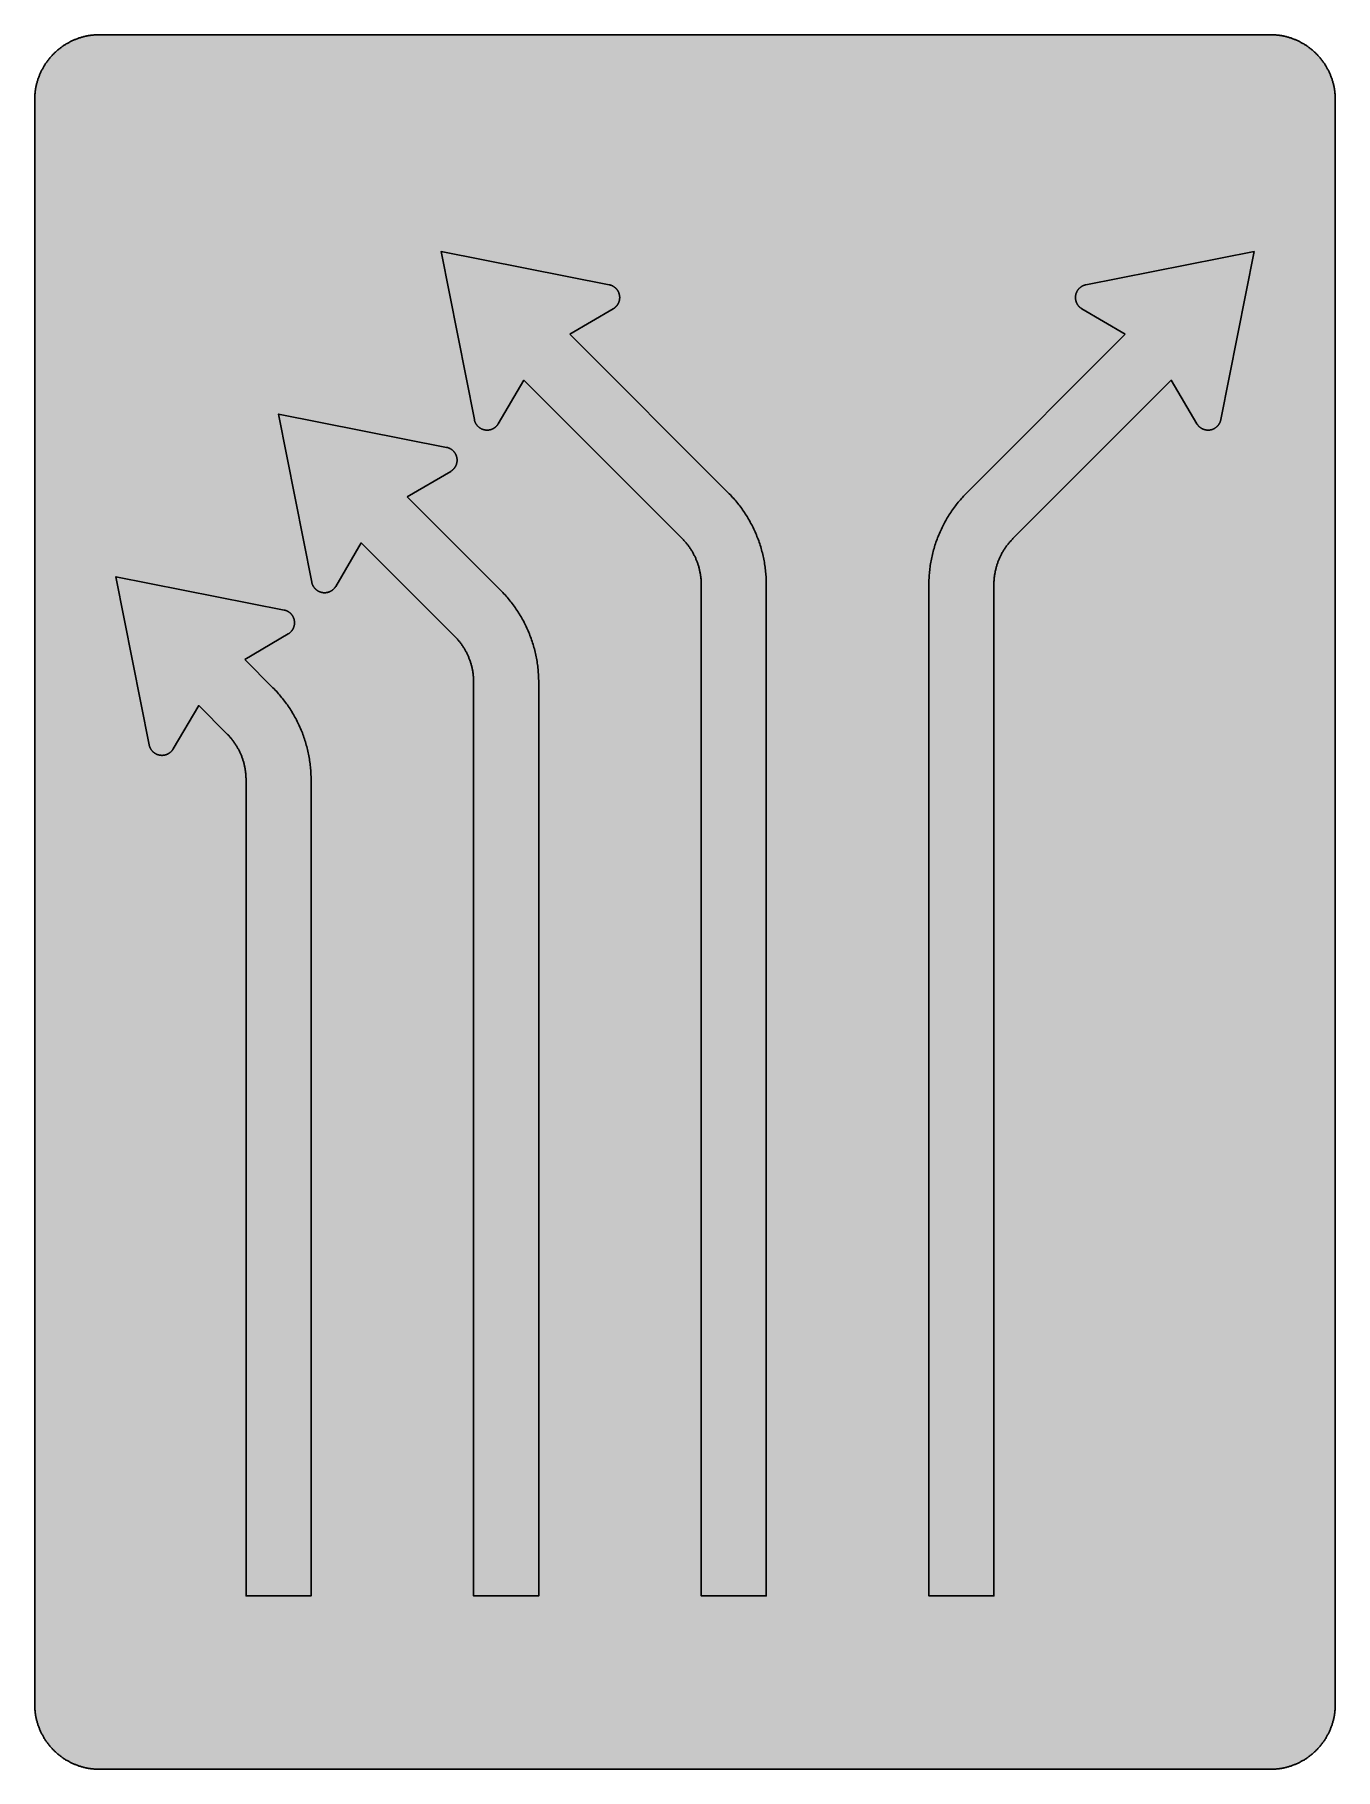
# Model space of a CAD drawing. Header units: millimetres. Extents: x 0 to 423, y 0 to 564.
import ezdxf

# ---------------------------------------------------------------- set-up
doc = ezdxf.new("R2010")
doc.units = ezdxf.units.MM

msp = doc.modelspace()

# ---------------------------------------------------------------- hatches: boundary and pattern name
for color, points in [(254, [(21.2189, 0.0537), (20.955, 0.0533), (20.6934, 0.0584), (20.4292, 0.066), (20.1676, 0.0787), (19.906, 0.094), (19.6469, 0.1118), (19.3853, 0.1321), (19.1262, 0.1549), (18.8671, 0.1829), (18.608, 0.2134), (18.349, 0.2464), (18.0924, 0.2845), (17.8359, 0.3251), (17.5793, 0.3683), (17.3253, 0.414), (17.0688, 0.4623), (16.8148, 0.5156), (16.5633, 0.5715), (16.3093, 0.6299), (16.0579, 0.6909), (15.809, 0.7544), (15.56, 0.823), (15.3111, 0.8941), (15.0622, 0.9677), (14.8158, 1.0439), (14.5694, 1.1227), (14.3256, 1.2065), (14.0818, 1.2903), (13.8379, 1.3792), (13.5966, 1.4707), (13.3579, 1.5672), (13.1191, 1.6637), (12.8803, 1.7628), (12.6441, 1.8669), (12.4079, 1.9736), (12.1742, 2.0803), (11.9405, 2.192), (11.7094, 2.3089), (11.4808, 2.4257), (11.2522, 2.5451), (11.0236, 2.6695), (10.7975, 2.794), (10.574, 2.9235), (10.3505, 3.0556), (10.1295, 3.1877), (9.9111, 3.3249), (9.6926, 3.4646), (9.4742, 3.6068), (9.2608, 3.7541), (9.0475, 3.9014), (8.8341, 4.0513), (8.6258, 4.2037), (8.4176, 4.3612), (8.2118, 4.5187), (8.0061, 4.6812), (7.8029, 4.8438), (7.6022, 5.0114), (7.4041, 5.1816), (7.206, 5.3518), (7.0129, 5.527), (6.8174, 5.7048), (6.6269, 5.8826), (6.4389, 6.0655), (6.2509, 6.2509), (6.0655, 6.4389), (5.8852, 6.6269), (5.7048, 6.8174), (5.527, 7.0104), (5.3518, 7.206), (5.1816, 7.4041), (5.0114, 7.6022), (4.8463, 7.8029), (4.6812, 8.0061), (4.5187, 8.2118), (4.3612, 8.4176), (4.2062, 8.6258), (4.0513, 8.8341), (3.9014, 9.0475), (3.7541, 9.2608), (3.6068, 9.4742), (3.4646, 9.6926), (3.3249, 9.9085), (3.1877, 10.1295), (3.0556, 10.3505), (2.9235, 10.574), (2.794, 10.7975), (2.6695, 11.0236), (2.5451, 11.2522), (2.4257, 11.4808), (2.3063, 11.7094), (2.192, 11.9405), (2.0803, 12.1742), (1.971, 12.4079), (1.8669, 12.6441), (1.7628, 12.8803), (1.6637, 13.1191), (1.5646, 13.3579), (1.4707, 13.5966), (1.3792, 13.8379), (1.2903, 14.0818), (1.2065, 14.3256), (1.1227, 14.5694), (1.0439, 14.8158), (0.9652, 15.0622), (0.8915, 15.3111), (0.823, 15.56), (0.7544, 15.809), (0.6883, 16.0604), (0.6274, 16.3119), (0.569, 16.5633), (0.5131, 16.8148), (0.4623, 17.0688), (0.4115, 17.3253), (0.3658, 17.5793), (0.3226, 17.8359), (0.2819, 18.0924), (0.2464, 18.3515), (0.2134, 18.608), (0.1829, 18.8671), (0.1549, 19.1262), (0.1295, 19.3878), (0.1092, 19.6469), (0.0914, 19.9085), (0.0762, 20.1701), (0.066, 20.4318), (0.0584, 20.6934), (0.0533, 20.955), (0.0508, 21.2192), (0.0522, 543.3314), (0.0533, 543.593), (0.0584, 543.8546), (0.066, 544.1188), (0.0762, 544.3804), (0.0914, 544.642), (0.1092, 544.9011), (0.1295, 545.1627), (0.1549, 545.4218), (0.1829, 545.6809), (0.2134, 545.94), (0.2464, 546.1991), (0.2819, 546.4556), (0.3226, 546.7121), (0.3658, 546.9687), (0.4115, 547.2227), (0.4623, 547.4792), (0.5131, 547.7332), (0.569, 547.9847), (0.6274, 548.2387), (0.6883, 548.4876), (0.7544, 548.7391), (0.823, 548.988), (0.8915, 549.2369), (0.9652, 549.4858), (1.0439, 549.7322), (1.1227, 549.9786), (1.2065, 550.2224), (1.2903, 550.4663), (1.3792, 550.7076), (1.4707, 550.9489), (1.5646, 551.1902), (1.6637, 551.4289), (1.7628, 551.6677), (1.8669, 551.9039), (1.971, 552.1401), (2.0803, 552.3738), (2.192, 552.6049), (2.3063, 552.8386), (2.4257, 553.0672), (2.5451, 553.2958), (2.6695, 553.5244), (2.794, 553.7505), (2.9235, 553.974), (3.0556, 554.1975), (3.1877, 554.4185), (3.3249, 554.6369), (3.4646, 554.8554), (3.6068, 555.0738), (3.7541, 555.2872), (3.9014, 555.5005), (4.0513, 555.7114), (4.2062, 555.9222), (4.3612, 556.1305), (4.5187, 556.3362), (4.6812, 556.5419), (4.8463, 556.7451), (5.0114, 556.9458), (5.1816, 557.1439), (5.3518, 557.342), (5.527, 557.5351), (5.7048, 557.7281), (5.8852, 557.9212), (6.0655, 558.1091), (6.2509, 558.2971), (6.4389, 558.4825), (6.6269, 558.6628), (6.8174, 558.8432), (7.0129, 559.021), (7.206, 559.1937), (7.4041, 559.3664), (7.6022, 559.5366), (7.8029, 559.7017), (8.0061, 559.8668), (8.2118, 560.0268), (8.4176, 560.1868), (8.6258, 560.3418), (8.8341, 560.4967), (9.0475, 560.6466), (9.2608, 560.7939), (9.4742, 560.9387), (9.6926, 561.0835), (9.9111, 561.2232), (10.1295, 561.3603), (10.3505, 561.4924), (10.574, 561.6245), (10.7975, 561.754), (11.0236, 561.8785), (11.2522, 562.0029), (11.4808, 562.1223), (11.7094, 562.2392), (11.9405, 562.356), (12.1742, 562.4678), (12.4079, 562.5744), (12.6441, 562.6811), (12.8803, 562.7853), (13.1191, 562.8843), (13.3579, 562.9834), (13.5966, 563.0774), (13.8379, 563.1688), (14.0818, 563.2577), (14.3256, 563.3415), (14.5694, 563.4253), (14.8158, 563.5041), (15.0622, 563.5803), (15.3111, 563.6539), (15.56, 563.7251), (15.809, 563.7936), (16.0579, 563.8571), (16.3093, 563.9206), (16.5633, 563.9791), (16.8148, 564.0349), (17.0688, 564.0857), (17.3253, 564.1365), (17.5793, 564.1823), (17.8359, 564.2254), (18.0924, 564.2635), (18.349, 564.3016), (18.608, 564.3347), (18.8671, 564.3651), (19.1262, 564.3931), (19.3853, 564.4185), (19.6469, 564.4388), (19.906, 564.4566), (20.1676, 564.4718), (20.4292, 564.482), (20.6934, 564.4896), (20.955, 564.4947), (21.2166, 564.4972), (402.2189, 564.4981), (402.4808, 564.4947), (402.7424, 564.4896), (403.0066, 564.482), (403.2682, 564.4718), (403.5298, 564.4566), (403.7889, 564.4388), (404.0505, 564.4185), (404.3096, 564.3931), (404.5687, 564.3651), (404.8277, 564.3347), (405.0868, 564.3016), (405.3434, 564.2635), (405.5999, 564.2254), (405.8564, 564.1823), (406.113, 564.1365), (406.367, 564.0857), (406.621, 564.0349), (406.875, 563.9791), (407.1264, 563.9206), (407.3779, 563.8571), (407.6268, 563.7936), (407.8783, 563.7251), (408.1272, 563.6539), (408.3736, 563.5803), (408.62, 563.5041), (408.8663, 563.4253), (409.1102, 563.3415), (409.354, 563.2577), (409.5979, 563.1688), (409.8392, 563.0774), (410.0805, 562.9834), (410.3192, 562.8843), (410.5554, 562.7853), (410.7942, 562.6811), (411.0279, 562.5744), (411.2616, 562.4678), (411.4952, 562.356), (411.7264, 562.2392), (411.9575, 562.1223), (412.1861, 562.0029), (412.4122, 561.8785), (412.6382, 561.754), (412.8643, 561.6245), (413.0853, 561.4924), (413.3063, 561.3603), (413.5272, 561.2232), (413.7457, 561.0835), (413.9616, 560.9387), (414.1775, 560.7939), (414.3908, 560.6466), (414.6017, 560.4967), (414.8125, 560.3418), (415.0208, 560.1868), (415.2265, 560.0268), (415.4297, 559.8668), (415.6329, 559.7017), (415.8336, 559.5366), (416.0342, 559.3664), (416.2298, 559.1937), (416.4254, 559.021), (416.6184, 558.8432), (416.8089, 558.6628), (416.9994, 558.4825), (417.1848, 558.2971), (417.3703, 558.1091), (417.5531, 557.9212), (417.7335, 557.7281), (417.9087, 557.5351), (418.084, 557.342), (418.2567, 557.1439), (418.4244, 556.9458), (418.592, 556.7451), (418.7546, 556.5419), (418.9171, 556.3362), (419.0746, 556.1305), (419.2321, 555.9222), (419.3845, 555.7114), (419.5369, 555.5005), (419.6842, 555.2872), (419.829, 555.0738), (419.9712, 554.8554), (420.1109, 554.6369), (420.2481, 554.4185), (420.3827, 554.1975), (420.5148, 553.974), (420.6418, 553.7505), (420.7688, 553.5244), (420.8907, 553.2958), (421.0126, 553.0672), (421.1295, 552.8386), (421.2438, 552.6049), (421.3555, 552.3738), (421.4647, 552.1401), (421.5689, 551.9039), (421.673, 551.6677), (421.7746, 551.4289), (421.8711, 551.1902), (421.9651, 550.9489), (422.0566, 550.7076), (422.1455, 550.4663), (422.2318, 550.2224), (422.3131, 549.9786), (422.3918, 549.7322), (422.4706, 549.4858), (422.5442, 549.2369), (422.6128, 548.988), (422.6814, 548.7391), (422.7449, 548.4876), (422.8084, 548.2387), (422.8668, 547.9847), (422.9227, 547.7332), (422.9735, 547.4792), (423.0243, 547.2227), (423.07, 546.9687), (423.1132, 546.7121), (423.1513, 546.4556), (423.1894, 546.1991), (423.2224, 545.94), (423.2529, 545.6809), (423.2808, 545.4218), (423.3037, 545.1627), (423.3266, 544.9011), (423.3443, 544.642), (423.357, 544.3804), (423.3697, 544.1188), (423.3774, 543.8546), (423.3824, 543.593), (423.385, 543.3314), (423.3855, 21.2203), (423.3824, 20.955), (423.3774, 20.6934), (423.3697, 20.4318), (423.357, 20.1701), (423.3443, 19.9085), (423.3266, 19.6469), (423.3037, 19.3878), (423.2808, 19.1262), (423.2529, 18.8671), (423.2224, 18.608), (423.1894, 18.3515), (423.1513, 18.0924), (423.1132, 17.8359), (423.07, 17.5793), (423.0243, 17.3253), (422.9735, 17.0688), (422.9227, 16.8148), (422.8668, 16.5633), (422.8084, 16.3119), (422.7449, 16.0604), (422.6814, 15.809), (422.6128, 15.56), (422.5442, 15.3111), (422.4706, 15.0622), (422.3918, 14.8158), (422.3131, 14.5694), (422.2318, 14.3256), (422.1455, 14.0818), (422.0566, 13.8379), (421.9651, 13.5966), (421.8711, 13.3579), (421.7746, 13.1191), (421.673, 12.8803), (421.5689, 12.6441), (421.4647, 12.4079), (421.3555, 12.1742), (421.2438, 11.9405), (421.1295, 11.7094), (421.0126, 11.4808), (420.8907, 11.2522), (420.7688, 11.0236), (420.6418, 10.7975), (420.5148, 10.574), (420.3827, 10.3505), (420.2481, 10.1295), (420.1109, 9.9085), (419.9712, 9.6926), (419.829, 9.4742), (419.6842, 9.2608), (419.5369, 9.0475), (419.3845, 8.8341), (419.2321, 8.6258), (419.0746, 8.4176), (418.9171, 8.2118), (418.7546, 8.0061), (418.592, 7.8029), (418.4244, 7.6022), (418.2567, 7.4041), (418.084, 7.206), (417.9087, 7.0104), (417.7335, 6.8174), (417.5531, 6.6269), (417.3703, 6.4389), (417.1848, 6.2509), (416.9994, 6.0655), (416.8089, 5.8826), (416.6184, 5.7048), (416.4254, 5.527), (416.2298, 5.3518), (416.0342, 5.1816), (415.8336, 5.0114), (415.6329, 4.8438), (415.4297, 4.6812), (415.2265, 4.5187), (415.0208, 4.3612), (414.8125, 4.2037), (414.6017, 4.0513), (414.3908, 3.9014), (414.1775, 3.7541), (413.9616, 3.6068), (413.7457, 3.4646), (413.5272, 3.3249), (413.3063, 3.1877), (413.0853, 3.0556), (412.8643, 2.9235), (412.6382, 2.794), (412.4122, 2.6695), (412.1861, 2.5451), (411.9575, 2.4257), (411.7264, 2.3089), (411.4952, 2.192), (411.2616, 2.0803), (411.0279, 1.9736), (410.7942, 1.8669), (410.5554, 1.7628), (410.3192, 1.6637), (410.0805, 1.5672), (409.8392, 1.4707), (409.5979, 1.3792), (409.354, 1.2903), (409.1102, 1.2065), (408.8663, 1.1227), (408.62, 1.0439), (408.3736, 0.9677), (408.1272, 0.8941), (407.8783, 0.823), (407.6268, 0.7544), (407.3779, 0.6909), (407.1264, 0.6299), (406.875, 0.5715), (406.621, 0.5156), (406.367, 0.4623), (406.113, 0.414), (405.8564, 0.3683), (405.5999, 0.3251), (405.3434, 0.2845), (405.0868, 0.2464), (404.8277, 0.2134), (404.5687, 0.1829), (404.3096, 0.1549), (404.0505, 0.1321), (403.7889, 0.1118), (403.5298, 0.094), (403.2682, 0.0787), (403.0066, 0.066), (402.7424, 0.0584), (402.4808, 0.0533), (402.2166, 0.0533)]), (59, [(174.2528, 467.0016), (188.3763, 475.3279), (188.435, 475.3635), (188.4934, 475.3991), (188.5544, 475.4372), (188.6102, 475.4753), (188.6687, 475.5159), (188.7245, 475.5566), (188.7804, 475.5972), (188.8363, 475.6404), (188.8896, 475.6836), (188.943, 475.7268), (188.9963, 475.7725), (189.0471, 475.8182), (189.0979, 475.8639), (189.1487, 475.9096), (189.197, 475.9579), (189.2452, 476.0062), (189.2935, 476.057), (189.3392, 476.1052), (189.3849, 476.156), (189.4307, 476.2068), (189.4738, 476.2602), (189.517, 476.3135), (189.5602, 476.3668), (189.6008, 476.4202), (189.6415, 476.4735), (189.6821, 476.5294), (189.7202, 476.5853), (189.7583, 476.6412), (189.7964, 476.6996), (189.832, 476.7555), (189.8675, 476.8139), (189.9006, 476.8723), (189.9336, 476.9333), (189.9666, 476.9917), (189.9971, 477.0526), (190.0276, 477.1136), (190.058, 477.1746), (190.086, 477.2355), (190.1139, 477.299), (190.1393, 477.3625), (190.1647, 477.4235), (190.1901, 477.487), (190.213, 477.553), (190.2358, 477.6165), (190.2562, 477.6826), (190.2765, 477.7461), (190.2968, 477.8121), (190.3146, 477.8781), (190.3324, 477.9442), (190.3476, 478.0102), (190.3628, 478.0788), (190.3781, 478.1448), (190.3908, 478.2134), (190.4009, 478.282), (190.4136, 478.348), (190.4213, 478.4166), (190.4314, 478.4852), (190.439, 478.5538), (190.4441, 478.6249), (190.4492, 478.6935), (190.4543, 478.7621), (190.4568, 478.8332), (190.4594, 478.9018), (190.4594, 478.9729), (190.4568, 479.0669), (190.4543, 479.1608), (190.4492, 479.2548), (190.4416, 479.3488), (190.434, 479.4402), (190.4213, 479.5342), (190.4086, 479.6257), (190.3933, 479.7146), (190.3755, 479.806), (190.3578, 479.8949), (190.3374, 479.9838), (190.3146, 480.0727), (190.2892, 480.1616), (190.2638, 480.248), (190.2333, 480.3343), (190.2054, 480.4207), (190.1723, 480.5045), (190.1393, 480.5883), (190.1038, 480.6721), (190.0657, 480.7534), (190.0276, 480.8347), (189.9869, 480.9134), (189.9463, 480.9947), (189.9006, 481.0709), (189.8574, 481.1497), (189.8091, 481.2259), (189.7609, 481.3021), (189.7101, 481.3757), (189.6593, 481.4494), (189.6059, 481.5205), (189.5526, 481.5916), (189.4967, 481.6602), (189.4383, 481.7288), (189.3799, 481.7974), (189.3189, 481.8634), (189.2579, 481.9269), (189.1944, 481.9904), (189.1309, 482.0539), (189.0649, 482.1149), (188.9963, 482.1733), (188.9277, 482.2317), (188.8592, 482.2876), (188.788, 482.3435), (188.7169, 482.3968), (188.6433, 482.4501), (188.5671, 482.4984), (188.4934, 482.5492), (188.4147, 482.5975), (188.3385, 482.6432), (188.2572, 482.6864), (188.1784, 482.7295), (188.0972, 482.7702), (188.0133, 482.8108), (187.9321, 482.8489), (187.8457, 482.8845), (187.7619, 482.9175), (187.6755, 482.9505), (187.5866, 482.981), (187.5003, 483.0115), (187.4114, 483.0369), (187.3199, 483.0623), (187.2285, 483.0851), (187.137, 483.108), (187.0456, 483.1258), (132.3439, 493.9425), (143.159, 439.2397), (143.1773, 439.1457), (143.1976, 439.0542), (143.2204, 438.9628), (143.2458, 438.8739), (143.2738, 438.785), (143.3017, 438.6961), (143.3322, 438.6097), (143.3652, 438.5234), (143.4008, 438.437), (143.4363, 438.3532), (143.4744, 438.2694), (143.5125, 438.1881), (143.5532, 438.1068), (143.5964, 438.0255), (143.6421, 437.9468), (143.6878, 437.8681), (143.7361, 437.7919), (143.7843, 437.7157), (143.8351, 437.642), (143.8885, 437.5683), (143.9418, 437.4972), (143.9951, 437.4261), (144.0536, 437.355), (144.112, 437.2864), (144.1704, 437.2204), (144.2314, 437.1543), (144.2923, 437.0908), (144.3558, 437.0273), (144.4219, 436.9638), (144.4879, 436.9054), (144.5539, 436.8444), (144.6225, 436.7886), (144.6936, 436.7327), (144.7648, 436.6768), (144.8359, 436.6235), (144.9095, 436.5727), (144.9832, 436.5219), (145.0569, 436.4736), (145.1356, 436.4279), (145.2118, 436.3822), (145.2905, 436.339), (145.3693, 436.2958), (145.4506, 436.2552), (145.5318, 436.2171), (145.6131, 436.1815), (145.6969, 436.1459), (145.7808, 436.1104), (145.8646, 436.0799), (145.9509, 436.0494), (146.0348, 436.0215), (146.1237, 435.9935), (146.21, 435.9707), (146.2989, 435.9478), (146.3878, 435.9275), (146.4767, 435.9072), (146.5682, 435.8894), (146.6596, 435.8742), (146.751, 435.8615), (146.8425, 435.8513), (146.9365, 435.8411), (147.0279, 435.8335), (147.1219, 435.8284), (147.2159, 435.8259), (147.3098, 435.8259), (147.381, 435.8259), (147.4521, 435.8284), (147.5207, 435.831), (147.5892, 435.8335), (147.6604, 435.8386), (147.7289, 435.8462), (147.7975, 435.8538), (147.8661, 435.8615), (147.9347, 435.8716), (148.0033, 435.8818), (148.0718, 435.8945), (148.1379, 435.9072), (148.2065, 435.9199), (148.2725, 435.9351), (148.3385, 435.9529), (148.4046, 435.9681), (148.4706, 435.9885), (148.5367, 436.0062), (148.6027, 436.0266), (148.6662, 436.0494), (148.7322, 436.0697), (148.7957, 436.0951), (148.8592, 436.118), (148.9227, 436.1434), (148.9862, 436.1713), (149.0472, 436.1967), (149.1082, 436.2272), (149.1717, 436.2552), (149.2301, 436.2856), (149.291, 436.3161), (149.352, 436.3491), (149.4104, 436.3822), (149.4688, 436.4177), (149.5273, 436.4507), (149.5857, 436.4888), (149.6416, 436.5244), (149.6974, 436.5625), (149.7533, 436.6006), (149.8092, 436.6412), (149.8651, 436.6819), (149.9184, 436.7225), (149.9718, 436.7657), (150.0251, 436.8089), (150.0759, 436.8521), (150.1267, 436.8978), (150.1775, 436.9435), (150.2283, 436.9918), (150.2766, 437.0375), (150.3248, 437.0857), (150.3731, 437.1365), (150.4213, 437.1873), (150.4671, 437.2381), (150.5128, 437.2889), (150.556, 437.3423), (150.6017, 437.3956), (150.6449, 437.449), (150.6855, 437.5023), (150.7261, 437.5582), (150.7668, 437.6166), (150.8074, 437.6725), (150.8455, 437.7309), (150.8836, 437.7893), (150.9217, 437.8477), (150.9573, 437.9087), (159.2848, 452.0336), (210.8122, 400.5072), (210.9953, 400.3192), (211.1781, 400.1287), (211.3585, 399.9382), (211.5337, 399.7452), (211.709, 399.5496), (211.8817, 399.354), (212.0494, 399.1534), (212.217, 398.9527), (212.3796, 398.7521), (212.5421, 398.5463), (212.6996, 398.3406), (212.8571, 398.1323), (213.0095, 397.9215), (213.1619, 397.7107), (213.3092, 397.4973), (213.454, 397.2814), (213.5962, 397.0655), (213.7359, 396.8471), (213.8731, 396.6286), (214.0077, 396.4076), (214.1398, 396.1841), (214.2668, 395.9606), (214.3938, 395.7345), (214.5157, 395.5059), (214.6376, 395.2773), (214.7545, 395.0487), (214.8688, 394.8151), (214.9805, 394.5839), (215.0897, 394.3502), (215.1939, 394.114), (215.298, 393.8778), (215.3996, 393.639), (215.4961, 393.4003), (215.5901, 393.159), (215.6816, 392.9177), (215.7705, 392.6764), (215.8568, 392.4325), (215.9381, 392.1887), (216.0168, 391.9423), (216.0956, 391.6959), (216.1692, 391.447), (216.2378, 391.1981), (216.3064, 390.9492), (216.3699, 390.6977), (216.4334, 390.4463), (216.4918, 390.1948), (216.5477, 389.9408), (216.5985, 389.6868), (216.6493, 389.4328), (216.695, 389.1788), (216.7382, 388.9223), (216.7763, 388.6657), (216.8144, 388.4066), (216.8474, 388.1501), (216.8779, 387.891), (216.9058, 387.6319), (216.9287, 387.3703), (216.9516, 387.1112), (216.9693, 386.8496), (216.982, 386.588), (216.9947, 386.3264), (217.0024, 386.0648), (217.0074, 385.8031), (217.01, 385.539), (217.0105, 56.4981), (238.1772, 56.4981), (238.1772, 385.5403), (238.1733, 386.0648), (238.1631, 386.5905), (238.1479, 387.1138), (238.125, 387.6396), (238.0945, 388.1603), (238.059, 388.6835), (238.0183, 389.2042), (237.9701, 389.7224), (237.9142, 390.2431), (237.8532, 390.7587), (237.7846, 391.2768), (237.711, 391.7899), (237.6322, 392.303), (237.5459, 392.8161), (237.4544, 393.3266), (237.3554, 393.8372), (237.2512, 394.3452), (237.1395, 394.8506), (237.0226, 395.3561), (236.8982, 395.859), (236.7712, 396.3594), (236.634, 396.8572), (236.4943, 397.3551), (236.347, 397.8504), (236.1921, 398.3457), (236.0346, 398.8359), (235.8695, 399.3261), (235.6968, 399.8138), (235.5215, 400.2989), (235.3386, 400.7815), (235.1481, 401.2616), (234.9551, 401.7391), (234.7544, 402.2141), (234.5461, 402.6891), (234.3353, 403.159), (234.1169, 403.6263), (233.8934, 404.0937), (233.6648, 404.556), (233.4311, 405.0157), (233.1898, 405.4729), (232.9434, 405.9276), (232.6919, 406.3797), (232.4354, 406.8293), (232.1712, 407.2738), (231.902, 407.7157), (231.6277, 408.1551), (231.3483, 408.592), (231.0638, 409.0264), (230.7742, 409.4556), (230.4771, 409.8823), (230.1773, 410.304), (229.87, 410.7256), (229.5576, 411.1396), (229.2401, 411.5537), (228.9175, 411.9626), (228.5898, 412.369), (228.2571, 412.7703), (227.9193, 413.1666), (227.5738, 413.5628), (227.2259, 413.9514), (226.8703, 414.3375), (226.5121, 414.721), (226.1464, 415.0995), (225.7781, 415.4729)]), (59, [(355.0197, 467.0016), (340.8962, 475.3279), (340.835, 475.3635), (340.7766, 475.3991), (340.7156, 475.4372), (340.6597, 475.4753), (340.6013, 475.5159), (340.5454, 475.5566), (340.4895, 475.5972), (340.4337, 475.6404), (340.3803, 475.6836), (340.327, 475.7268), (340.2736, 475.7725), (340.2228, 475.8182), (340.172, 475.8639), (340.1212, 475.9096), (340.073, 475.9579), (340.0247, 476.0062), (339.9765, 476.057), (339.9307, 476.1052), (339.885, 476.156), (339.8393, 476.2068), (339.7961, 476.2602), (339.7529, 476.3135), (339.7098, 476.3668), (339.6691, 476.4202), (339.6285, 476.4735), (339.5878, 476.5294), (339.5497, 476.5853), (339.5116, 476.6412), (339.4735, 476.6996), (339.438, 476.7555), (339.4024, 476.8139), (339.3694, 476.8723), (339.3364, 476.9333), (339.3034, 476.9917), (339.2729, 477.0526), (339.2424, 477.1136), (339.2119, 477.1746), (339.184, 477.2355), (339.156, 477.299), (339.1306, 477.3625), (339.1052, 477.4235), (339.0798, 477.487), (339.057, 477.553), (339.0341, 477.6165), (339.0138, 477.6826), (338.9935, 477.7461), (338.9732, 477.8121), (338.9554, 477.8781), (338.9376, 477.9442), (338.9224, 478.0102), (338.9071, 478.0788), (338.8919, 478.1448), (338.8792, 478.2134), (338.869, 478.282), (338.8589, 478.348), (338.8487, 478.4166), (338.8385, 478.4852), (338.8309, 478.5538), (338.8258, 478.6249), (338.8208, 478.6935), (338.8157, 478.7621), (338.8131, 478.8332), (338.8131, 478.9018), (338.8106, 478.9729), (338.8131, 479.0669), (338.8157, 479.1608), (338.8208, 479.2548), (338.8284, 479.3488), (338.836, 479.4402), (338.8487, 479.5342), (338.8614, 479.6257), (338.8766, 479.7146), (338.8944, 479.806), (338.9122, 479.8949), (338.9325, 479.9838), (338.9554, 480.0727), (338.9808, 480.1616), (339.0062, 480.248), (339.0367, 480.3343), (339.0646, 480.4207), (339.0976, 480.5045), (339.1306, 480.5883), (339.1662, 480.6721), (339.2043, 480.7534), (339.2424, 480.8347), (339.283, 480.9134), (339.3237, 480.9947), (339.3694, 481.0709), (339.4126, 481.1497), (339.4608, 481.2259), (339.5091, 481.3021), (339.5599, 481.3757), (339.6107, 481.4494), (339.664, 481.5205), (339.7174, 481.5916), (339.7733, 481.6602), (339.8317, 481.7288), (339.8901, 481.7974), (339.9511, 481.8634), (340.012, 481.9269), (340.0755, 481.9904), (340.139, 482.0539), (340.2051, 482.1149), (340.2736, 482.1733), (340.3397, 482.2317), (340.4108, 482.2876), (340.4819, 482.3435), (340.553, 482.3968), (340.6267, 482.4501), (340.7004, 482.4984), (340.7766, 482.5492), (340.8528, 482.5975), (340.9315, 482.6432), (341.0102, 482.6864), (341.0915, 482.7295), (341.1728, 482.7702), (341.2541, 482.8108), (341.3379, 482.8489), (341.4217, 482.8845), (341.5081, 482.9175), (341.5944, 482.9505), (341.6808, 482.981), (341.7697, 483.0115), (341.8586, 483.0369), (341.9475, 483.0623), (342.0389, 483.0851), (342.1304, 483.108), (342.2244, 483.1258), (396.9272, 493.9425), (386.1139, 439.2397), (386.0927, 439.1457), (386.0724, 439.0542), (386.0495, 438.9628), (386.0241, 438.8739), (385.9962, 438.785), (385.9682, 438.6961), (385.9378, 438.6097), (385.9047, 438.5234), (385.8692, 438.437), (385.8336, 438.3532), (385.7955, 438.2694), (385.7574, 438.1881), (385.7168, 438.1068), (385.6736, 438.0255), (385.6279, 437.9468), (385.5822, 437.8681), (385.5339, 437.7919), (385.4856, 437.7157), (385.4348, 437.642), (385.3815, 437.5683), (385.3282, 437.4972), (385.2748, 437.4261), (385.2164, 437.355), (385.158, 437.2864), (385.0996, 437.2204), (385.0386, 437.1543), (384.9776, 437.0908), (384.9141, 437.0273), (384.8481, 436.9638), (384.7821, 436.9054), (384.716, 436.8444), (384.6474, 436.7886), (384.5763, 436.7327), (384.5052, 436.6768), (384.4341, 436.6235), (384.3604, 436.5727), (384.2868, 436.5219), (384.2131, 436.4736), (384.1344, 436.4279), (384.0582, 436.3822), (383.9794, 436.339), (383.9007, 436.2958), (383.8194, 436.2552), (383.7381, 436.2171), (383.6568, 436.1815), (383.573, 436.1459), (383.4917, 436.1104), (383.4054, 436.0799), (383.3216, 436.0494), (383.2352, 436.0215), (383.1463, 435.9935), (383.0599, 435.9707), (382.971, 435.9478), (382.8821, 435.9275), (382.7932, 435.9072), (382.7018, 435.8894), (382.6104, 435.8742), (382.5189, 435.8615), (382.4275, 435.8513), (382.336, 435.8411), (382.2421, 435.8335), (382.1481, 435.8284), (382.0541, 435.8259), (381.9601, 435.8259), (381.889, 435.8259), (381.8204, 435.8284), (381.7493, 435.831), (381.6807, 435.8335), (381.6096, 435.8386), (381.541, 435.8462), (381.4724, 435.8538), (381.4039, 435.8615), (381.3353, 435.8716), (381.2667, 435.8818), (381.1981, 435.8945), (381.1321, 435.9072), (381.0635, 435.9199), (380.9975, 435.9351), (380.9314, 435.9529), (380.8654, 435.9681), (380.7993, 435.9885), (380.7333, 436.0062), (380.6673, 436.0266), (380.6038, 436.0494), (380.5377, 436.0697), (380.4742, 436.0951), (380.4107, 436.118), (380.3472, 436.1434), (380.2863, 436.1713), (380.2228, 436.1967), (380.1618, 436.2272), (380.1008, 436.2552), (380.0399, 436.2856), (379.9789, 436.3161), (379.918, 436.3491), (379.8595, 436.3822), (379.8011, 436.4177), (379.7427, 436.4507), (379.6843, 436.4888), (379.6284, 436.5244), (379.5725, 436.5625), (379.5166, 436.6006), (379.4608, 436.6412), (379.4049, 436.6819), (379.3515, 436.7225), (379.2982, 436.7657), (379.2449, 436.8089), (379.1941, 436.8521), (379.1433, 436.8978), (379.0925, 436.9435), (379.0417, 436.9918), (378.9934, 437.0375), (378.9451, 437.0857), (378.8969, 437.1365), (378.8486, 437.1873), (378.8029, 437.2381), (378.7572, 437.2889), (378.714, 437.3423), (378.6708, 437.3956), (378.6276, 437.449), (378.5845, 437.5023), (378.5438, 437.5582), (378.5032, 437.6166), (378.4625, 437.6725), (378.4244, 437.7309), (378.3863, 437.7893), (378.3482, 437.8477), (378.3127, 437.9087), (369.9866, 452.0336), (318.4606, 400.5072), (318.2747, 400.3192), (318.0918, 400.1287), (317.9115, 399.9382), (317.7362, 399.7452), (317.561, 399.5496), (317.3882, 399.354), (317.2206, 399.1534), (317.053, 398.9527), (316.8904, 398.7521), (316.7278, 398.5463), (316.5704, 398.3406), (316.4129, 398.1323), (316.2605, 397.9215), (316.1106, 397.7107), (315.9608, 397.4973), (315.816, 397.2814), (315.6737, 397.0655), (315.534, 396.8471), (315.3969, 396.6286), (315.2623, 396.4076), (315.1302, 396.1841), (315.0032, 395.9606), (314.8762, 395.7345), (314.7543, 395.5059), (314.6323, 395.2773), (314.5155, 395.0487), (314.4012, 394.8151), (314.2894, 394.5839), (314.1802, 394.3502), (314.0735, 394.114), (313.9719, 393.8778), (313.8703, 393.639), (313.7738, 393.4003), (313.6798, 393.159), (313.5884, 392.9177), (313.4995, 392.6764), (313.4131, 392.4325), (313.3319, 392.1887), (313.2506, 391.9423), (313.1744, 391.6959), (313.1007, 391.447), (313.0296, 391.1981), (312.9636, 390.9492), (312.8975, 390.6977), (312.8366, 390.4463), (312.7781, 390.1948), (312.7223, 389.9408), (312.6689, 389.6868), (312.6207, 389.4328), (312.5749, 389.1788), (312.5318, 388.9223), (312.4911, 388.6657), (312.4556, 388.4066), (312.42, 388.1501), (312.3895, 387.891), (312.3641, 387.6319), (312.3387, 387.3703), (312.3184, 387.1112), (312.3006, 386.8496), (312.2854, 386.588), (312.2727, 386.3264), (312.2651, 386.0648), (312.26, 385.8031), (312.26, 385.539), (312.2605, 56.4981), (291.0939, 56.4981), (291.0939, 385.5403), (291.0967, 386.0648), (291.1069, 386.5905), (291.1221, 387.1138), (291.145, 387.6396), (291.1729, 388.1603), (291.2085, 388.6835), (291.2516, 389.2042), (291.2999, 389.7224), (291.3558, 390.2431), (291.4167, 390.7587), (291.4828, 391.2768), (291.5564, 391.7899), (291.6377, 392.303), (291.7215, 392.8161), (291.8155, 393.3266), (291.9146, 393.8372), (292.0187, 394.3452), (292.1305, 394.8506), (292.2473, 395.3561), (292.3692, 395.859), (292.4988, 396.3594), (292.6334, 396.8572), (292.7756, 397.3551), (292.923, 397.8504), (293.0754, 398.3457), (293.2354, 398.8359), (293.4005, 399.3261), (293.5707, 399.8138), (293.7485, 400.2989), (293.9313, 400.7815), (294.1218, 401.2616), (294.3149, 401.7391), (294.5155, 402.2141), (294.7213, 402.6891), (294.9346, 403.159), (295.1531, 403.6263), (295.3766, 404.0937), (295.6052, 404.556), (295.8389, 405.0157), (296.0802, 405.4729), (296.3266, 405.9276), (296.578, 406.3797), (296.8346, 406.8293), (297.0987, 407.2738), (297.368, 407.7157), (297.6423, 408.1551), (297.9217, 408.592), (298.2062, 409.0264), (298.4957, 409.4556), (298.7929, 409.8823), (299.0926, 410.304), (299.4, 410.7256), (299.7124, 411.1396), (300.0299, 411.5537), (300.3525, 411.9626), (300.6801, 412.369), (301.0129, 412.7703), (301.3532, 413.1666), (301.6961, 413.5628), (302.0441, 413.9514), (302.3997, 414.3375), (302.7578, 414.721), (303.1236, 415.0995), (303.4919, 415.4729)]), (59, [(121.3362, 414.0849), (135.4596, 422.4112), (135.5192, 422.4452), (135.5776, 422.4833), (135.636, 422.5214), (135.6944, 422.5595), (135.7528, 422.6001), (135.8087, 422.6408), (135.8646, 422.6814), (135.9179, 422.7246), (135.9738, 422.7678), (136.0272, 422.8109), (136.078, 422.8541), (136.1313, 422.8998), (136.1821, 422.9456), (136.2304, 422.9938), (136.2812, 423.0421), (136.3294, 423.0903), (136.3751, 423.1386), (136.4234, 423.1894), (136.4691, 423.2402), (136.5148, 423.291), (136.558, 423.3418), (136.6012, 423.3951), (136.6444, 423.4485), (136.685, 423.5018), (136.7257, 423.5577), (136.7663, 423.6136), (136.8044, 423.6695), (136.8425, 423.7253), (136.8781, 423.7812), (136.9162, 423.8396), (136.9492, 423.8981), (136.9847, 423.9565), (137.0178, 424.0149), (137.0508, 424.0759), (137.0813, 424.1368), (137.1117, 424.1978), (137.1422, 424.2587), (137.1702, 424.3197), (137.1981, 424.3832), (137.2235, 424.4442), (137.2489, 424.5077), (137.2743, 424.5712), (137.2972, 424.6347), (137.32, 424.7007), (137.3403, 424.7642), (137.3607, 424.8302), (137.381, 424.8963), (137.3988, 424.9623), (137.4165, 425.0284), (137.4318, 425.0944), (137.447, 425.1604), (137.4597, 425.229), (137.4724, 425.2951), (137.4851, 425.3636), (137.4953, 425.4322), (137.5054, 425.5008), (137.5131, 425.5694), (137.5207, 425.638), (137.5283, 425.7065), (137.5334, 425.7777), (137.5359, 425.8462), (137.541, 425.9174), (137.541, 425.9859), (137.541, 426.0571), (137.541, 426.151), (137.5385, 426.245), (137.5334, 426.339), (137.5258, 426.4304), (137.5156, 426.5244), (137.5054, 426.6159), (137.4927, 426.7073), (137.4775, 426.7987), (137.4597, 426.8902), (137.4419, 426.9791), (137.4191, 427.068), (137.3962, 427.1569), (137.3734, 427.2432), (137.3454, 427.3321), (137.3175, 427.4185), (137.287, 427.5023), (137.2565, 427.5887), (137.2235, 427.6725), (137.1879, 427.7538), (137.1498, 427.8376), (137.1117, 427.9189), (137.0711, 427.9976), (137.0279, 428.0764), (136.9847, 428.1551), (136.939, 428.2338), (136.8933, 428.31), (136.845, 428.3837), (136.7942, 428.4574), (136.7434, 428.531), (136.6901, 428.6047), (136.6342, 428.6733), (136.5783, 428.7444), (136.5225, 428.813), (136.4615, 428.879), (136.4031, 428.945), (136.3396, 429.0111), (136.2786, 429.0746), (136.2126, 429.1355), (136.1465, 429.1965), (136.0805, 429.2575), (136.0119, 429.3133), (135.9433, 429.3718), (135.8722, 429.4251), (135.7986, 429.481), (135.7249, 429.5318), (135.6512, 429.5826), (135.575, 429.6334), (135.4988, 429.6791), (135.4201, 429.7248), (135.3414, 429.7705), (135.2601, 429.8137), (135.1813, 429.8544), (135.0975, 429.8925), (135.0137, 429.9306), (134.9299, 429.9661), (134.8435, 430.0017), (134.7572, 430.0347), (134.6708, 430.0652), (134.5819, 430.0931), (134.493, 430.1211), (134.4041, 430.1465), (134.3127, 430.1693), (134.2212, 430.1896), (134.1298, 430.21), (79.4272, 441.0259), (90.2423, 386.3231), (90.2614, 386.2299), (90.2818, 386.1384), (90.3046, 386.047), (90.33, 385.9555), (90.358, 385.8666), (90.3859, 385.7803), (90.4164, 385.6914), (90.4494, 385.605), (90.4824, 385.5212), (90.518, 385.4348), (90.5561, 385.3536), (90.5967, 385.2697), (90.6374, 385.1885), (90.6805, 385.1097), (90.7237, 385.031), (90.772, 384.9522), (90.8177, 384.876), (90.8685, 384.7998), (90.9193, 384.7236), (90.9701, 384.6525), (91.0234, 384.5789), (91.0793, 384.5077), (91.1352, 384.4392), (91.1936, 384.3706), (91.2546, 384.302), (91.3155, 384.2385), (91.3765, 384.1725), (91.44, 384.109), (91.5035, 384.048), (91.5695, 383.987), (91.6381, 383.9286), (91.7067, 383.8702), (91.7753, 383.8143), (91.8464, 383.761), (91.9201, 383.7076), (91.9912, 383.6568), (92.0674, 383.606), (92.141, 383.5578), (92.2172, 383.5121), (92.296, 383.4663), (92.3722, 383.4206), (92.4535, 383.38), (92.5322, 383.3393), (92.6135, 383.3012), (92.6973, 383.2631), (92.7786, 383.2276), (92.8624, 383.1946), (92.9488, 383.1641), (93.0326, 383.1336), (93.1189, 383.1057), (93.2053, 383.0777), (93.2942, 383.0523), (93.3831, 383.0295), (93.472, 383.0091), (93.5609, 382.9914), (93.6523, 382.9736), (93.7412, 382.9583), (93.8352, 382.9456), (93.9267, 382.9329), (94.0181, 382.9253), (94.1121, 382.9177), (94.2061, 382.9126), (94.3, 382.9101), (94.394, 382.9075), (94.4651, 382.9101), (94.5337, 382.9101), (94.6048, 382.9126), (94.6734, 382.9177), (94.742, 382.9228), (94.8131, 382.9279), (94.8817, 382.9355), (94.9503, 382.9456), (95.0189, 382.9533), (95.0874, 382.966), (95.1535, 382.9761), (95.2221, 382.9888), (95.2881, 383.0041), (95.3567, 383.0193), (95.4227, 383.0345), (95.4888, 383.0523), (95.5548, 383.0701), (95.6208, 383.0904), (95.6869, 383.1107), (95.7504, 383.1311), (95.8139, 383.1539), (95.8799, 383.1768), (95.9434, 383.2022), (96.0069, 383.2276), (96.0679, 383.253), (96.1314, 383.2809), (96.1923, 383.3089), (96.2533, 383.3393), (96.3143, 383.3698), (96.3752, 383.4003), (96.4336, 383.4333), (96.4946, 383.4663), (96.553, 383.4994), (96.6114, 383.5349), (96.6673, 383.5705), (96.7257, 383.6086), (96.7816, 383.6467), (96.8375, 383.6848), (96.8934, 383.7254), (96.9467, 383.7661), (97.0026, 383.8067), (97.0559, 383.8499), (97.1067, 383.8931), (97.1601, 383.9362), (97.2109, 383.982), (97.2617, 384.0277), (97.3125, 384.0734), (97.3607, 384.1217), (97.409, 384.1699), (97.4573, 384.2182), (97.503, 384.269), (97.5512, 384.3198), (97.5944, 384.3731), (97.6401, 384.4239), (97.6833, 384.4773), (97.7265, 384.5306), (97.7697, 384.5865), (97.8103, 384.6424), (97.851, 384.6982), (97.8916, 384.7567), (97.9297, 384.8151), (97.9678, 384.8735), (98.0034, 384.9319), (98.0415, 384.9929), (106.3681, 399.1169), (136.7289, 368.7572), (136.9136, 368.5692), (137.094, 368.3787), (137.2743, 368.1882), (137.4521, 367.9952), (137.6248, 367.7996), (137.7975, 367.604), (137.9677, 367.4034), (138.1328, 367.2027), (138.2979, 367.0021), (138.4579, 366.7963), (138.618, 366.5906), (138.7729, 366.3823), (138.9278, 366.1715), (139.0777, 365.9607), (139.225, 365.7473), (139.3698, 365.5314), (139.512, 365.3155), (139.6517, 365.0971), (139.7889, 364.8786), (139.9235, 364.6576), (140.0556, 364.4341), (140.1851, 364.2106), (140.3096, 363.9845), (140.4341, 363.7559), (140.5534, 363.5273), (140.6703, 363.2987), (140.7846, 363.0651), (140.8963, 362.8339), (141.0056, 362.6002), (141.1122, 362.364), (141.2138, 362.1278), (141.3154, 361.889), (141.412, 361.6503), (141.5059, 361.409), (141.5974, 361.1677), (141.6863, 360.9264), (141.7726, 360.6825), (141.8539, 360.4387), (141.9352, 360.1923), (142.0114, 359.9459), (142.0851, 359.697), (142.1562, 359.4481), (142.2222, 359.1992), (142.2883, 358.9477), (142.3492, 358.6963), (142.4076, 358.4448), (142.4635, 358.1908), (142.5143, 357.9368), (142.5651, 357.6828), (142.6108, 357.4288), (142.654, 357.1723), (142.6947, 356.9157), (142.7302, 356.6566), (142.7658, 356.4001), (142.7963, 356.141), (142.8217, 355.8819), (142.8471, 355.6203), (142.8674, 355.3612), (142.8852, 355.0996), (142.9004, 354.838), (142.9106, 354.5764), (142.9182, 354.3148), (142.9233, 354.0531), (142.9258, 353.789), (142.9272, 56.4981), (164.0939, 56.4981), (164.0939, 353.7903), (164.0891, 354.3148), (164.0789, 354.8405), (164.0637, 355.3638), (164.0408, 355.8896), (164.0103, 356.4103), (163.9748, 356.9335), (163.9341, 357.4542), (163.8859, 357.9724), (163.83, 358.4931), (163.769, 359.0087), (163.703, 359.5268), (163.6293, 360.0399), (163.5481, 360.553), (163.4617, 361.0661), (163.3703, 361.5766), (163.2712, 362.0872), (163.1671, 362.5952), (163.0553, 363.1006), (162.9385, 363.6061), (162.8165, 364.109), (162.687, 364.6094), (162.5524, 365.1072), (162.4101, 365.6051), (162.2628, 366.1004), (162.1104, 366.5957), (161.9504, 367.0859), (161.7853, 367.5761), (161.6151, 368.0638), (161.4373, 368.5489), (161.2544, 369.0315), (161.0665, 369.5116), (160.8709, 369.9891), (160.6702, 370.4641), (160.4645, 370.9391), (160.2511, 371.409), (160.0352, 371.8763), (159.8117, 372.3437), (159.5806, 372.806), (159.3469, 373.2657), (159.1056, 373.7229), (158.8592, 374.1776), (158.6078, 374.6297), (158.3512, 375.0793), (158.0871, 375.5238), (157.8204, 375.9657), (157.546, 376.4051), (157.2666, 376.842), (156.9822, 377.2764), (156.6901, 377.7056), (156.3954, 378.1323), (156.0932, 378.554), (155.7858, 378.9756), (155.4759, 379.3896), (155.1584, 379.8037), (154.8359, 380.2126), (154.5057, 380.619), (154.1729, 381.0203), (153.8351, 381.4166), (153.4922, 381.8128), (153.1417, 382.2014), (152.7886, 382.5875), (152.4279, 382.971), (152.0647, 383.3495), (151.6939, 383.7229)]), (59, [(68.4195, 361.1683), (82.5429, 369.4945), (82.6008, 369.5294), (82.6618, 369.5675), (82.7202, 369.6056), (82.7786, 369.6437), (82.8345, 369.6818), (82.8904, 369.7224), (82.9462, 369.7656), (83.0021, 369.8062), (83.0555, 369.8494), (83.1088, 369.8926), (83.1621, 369.9383), (83.2129, 369.984), (83.2637, 370.0297), (83.3145, 370.078), (83.3628, 370.1237), (83.4111, 370.172), (83.4593, 370.2228), (83.5076, 370.2736), (83.5533, 370.3218), (83.5965, 370.3752), (83.6422, 370.426), (83.6854, 370.4793), (83.726, 370.5327), (83.7692, 370.586), (83.8098, 370.6419), (83.8479, 370.6952), (83.8886, 370.7511), (83.9267, 370.8095), (83.9622, 370.8654), (83.9978, 370.9238), (84.0334, 370.9822), (84.0689, 371.0407), (84.1019, 371.0991), (84.1324, 371.16), (84.1654, 371.2185), (84.1959, 371.2794), (84.2239, 371.3404), (84.2518, 371.4039), (84.2797, 371.4648), (84.3077, 371.5283), (84.3331, 371.5918), (84.3559, 371.6553), (84.3788, 371.7188), (84.4017, 371.7823), (84.4245, 371.8484), (84.4448, 371.9144), (84.4626, 371.9779), (84.4804, 372.044), (84.4982, 372.11), (84.516, 372.1786), (84.5287, 372.2446), (84.5439, 372.3132), (84.5566, 372.3792), (84.5693, 372.4478), (84.5795, 372.5164), (84.5896, 372.585), (84.5972, 372.6536), (84.6049, 372.7221), (84.6099, 372.7907), (84.6176, 372.8593), (84.6201, 372.9304), (84.6226, 372.999), (84.6252, 373.0701), (84.6252, 373.1387), (84.6252, 373.2352), (84.6201, 373.3292), (84.615, 373.4206), (84.6099, 373.5146), (84.5998, 373.6086), (84.5896, 373.7), (84.5744, 373.7915), (84.5591, 373.8829), (84.5439, 373.9718), (84.5236, 374.0633), (84.5033, 374.1522), (84.4804, 374.2411), (84.455, 374.3274), (84.4296, 374.4138), (84.4017, 374.5001), (84.3712, 374.5865), (84.3382, 374.6703), (84.3051, 374.7541), (84.2696, 374.838), (84.234, 374.9192), (84.1934, 375.0005), (84.1553, 375.0818), (84.1121, 375.1605), (84.0689, 375.2393), (84.0232, 375.3155), (83.9749, 375.3917), (83.9267, 375.4679), (83.8784, 375.5415), (83.8251, 375.6152), (83.7717, 375.6863), (83.7184, 375.7574), (83.6625, 375.8286), (83.6041, 375.8971), (83.5457, 375.9632), (83.4847, 376.0292), (83.4238, 376.0927), (83.3603, 376.1562), (83.2968, 376.2197), (83.2307, 376.2807), (83.1647, 376.3391), (83.0961, 376.3975), (83.025, 376.4534), (82.9539, 376.5093), (82.8827, 376.5626), (82.8091, 376.616), (82.7354, 376.6668), (82.6592, 376.715), (82.583, 376.7633), (82.5043, 376.809), (82.4255, 376.8547), (82.3443, 376.8954), (82.263, 376.9385), (82.1817, 376.9766), (82.0979, 377.0147), (82.0141, 377.0503), (81.9277, 377.0859), (81.8413, 377.1163), (81.755, 377.1468), (81.6661, 377.1773), (81.5772, 377.2027), (81.4883, 377.2281), (81.3968, 377.251), (81.3054, 377.2738), (81.2114, 377.2916), (26.5105, 388.1092), (37.3257, 333.4064), (37.3431, 333.3115), (37.3659, 333.2201), (37.3888, 333.1312), (37.4142, 333.0397), (37.4396, 332.9508), (37.4701, 332.8619), (37.5006, 332.7756), (37.531, 332.6892), (37.5666, 332.6028), (37.6022, 332.519), (37.6403, 332.4352), (37.6809, 332.3539), (37.7215, 332.2726), (37.7647, 332.1914), (37.8079, 332.1126), (37.8536, 332.0364), (37.9019, 331.9577), (37.9501, 331.8815), (38.0009, 331.8078), (38.0543, 331.7342), (38.1076, 331.663), (38.1635, 331.5919), (38.2194, 331.5208), (38.2778, 331.4548), (38.3362, 331.3862), (38.3972, 331.3201), (38.4607, 331.2566), (38.5242, 331.1931), (38.5877, 331.1322), (38.6537, 331.0712), (38.7223, 331.0128), (38.7909, 330.9544), (38.8595, 330.8985), (38.9306, 330.8452), (39.0017, 330.7918), (39.0754, 330.7385), (39.149, 330.6902), (39.2252, 330.642), (39.3014, 330.5937), (39.3776, 330.548), (39.4564, 330.5048), (39.5351, 330.4642), (39.6164, 330.4235), (39.6977, 330.3829), (39.7789, 330.3473), (39.8628, 330.3118), (39.9466, 330.2787), (40.0304, 330.2457), (40.1168, 330.2152), (40.2031, 330.1873), (40.2895, 330.1619), (40.3784, 330.1365), (40.4647, 330.1136), (40.5536, 330.0933), (40.6451, 330.073), (40.734, 330.0578), (40.8254, 330.0425), (40.9169, 330.0298), (41.0083, 330.0171), (41.1023, 330.007), (41.1963, 330.0019), (41.2902, 329.9968), (41.3842, 329.9917), (41.4782, 329.9917), (41.5468, 329.9917), (41.6179, 329.9943), (41.6865, 329.9968), (41.7576, 330.0019), (41.8262, 330.007), (41.8948, 330.012), (41.9633, 330.0197), (42.0319, 330.0273), (42.1005, 330.0374), (42.1691, 330.0476), (42.2377, 330.0603), (42.3062, 330.073), (42.3723, 330.0882), (42.4383, 330.1035), (42.5069, 330.1187), (42.5729, 330.1365), (42.639, 330.1543), (42.705, 330.1721), (42.7685, 330.1924), (42.8346, 330.2152), (42.8981, 330.2381), (42.9616, 330.261), (43.0251, 330.2838), (43.0886, 330.3092), (43.1521, 330.3372), (43.213, 330.3651), (43.2765, 330.393), (43.3375, 330.421), (43.3984, 330.4515), (43.4594, 330.4845), (43.5178, 330.515), (43.5762, 330.5505), (43.6372, 330.5835), (43.6931, 330.6191), (43.7515, 330.6547), (43.8099, 330.6928), (43.8658, 330.7283), (43.9217, 330.769), (43.9776, 330.8071), (44.0309, 330.8477), (44.0842, 330.8909), (44.1376, 330.9315), (44.1909, 330.9747), (44.2417, 331.0204), (44.2951, 331.0661), (44.3459, 331.1119), (44.3941, 331.1576), (44.4449, 331.2058), (44.4932, 331.2541), (44.5414, 331.3024), (44.5872, 331.3532), (44.6329, 331.404), (44.6786, 331.4548), (44.7243, 331.5081), (44.7675, 331.5614), (44.8107, 331.6148), (44.8513, 331.6707), (44.8945, 331.7265), (44.9351, 331.7824), (44.9732, 331.8383), (45.0139, 331.8967), (45.052, 331.9551), (45.0875, 332.0161), (45.1231, 332.0745), (53.4515, 346.2003), (62.6456, 337.0072), (62.8294, 336.8192), (63.0123, 336.6287), (63.1901, 336.4382), (63.3679, 336.2452), (63.5432, 336.0496), (63.7134, 335.854), (63.8835, 335.6534), (64.0512, 335.4527), (64.2137, 335.2521), (64.3763, 335.0463), (64.5338, 334.8406), (64.6913, 334.6323), (64.8437, 334.4215), (64.9935, 334.2107), (65.1408, 333.9973), (65.2882, 333.7814), (65.4304, 333.5655), (65.5701, 333.3471), (65.7073, 333.1286), (65.8393, 332.9076), (65.9714, 332.6841), (66.101, 332.4606), (66.2254, 332.2345), (66.3499, 332.0059), (66.4693, 331.7773), (66.5861, 331.5487), (66.7029, 331.3151), (66.8147, 331.0839), (66.9214, 330.8502), (67.0281, 330.614), (67.1322, 330.3778), (67.2313, 330.139), (67.3278, 329.9003), (67.4243, 329.659), (67.5157, 329.4177), (67.6046, 329.1764), (67.6885, 328.9325), (67.7723, 328.6887), (67.851, 328.4423), (67.9272, 328.1959), (68.0009, 327.947), (68.072, 327.6981), (68.1406, 327.4492), (68.2041, 327.1977), (68.265, 326.9463), (68.3235, 326.6948), (68.3793, 326.4408), (68.4327, 326.1868), (68.4809, 325.9328), (68.5267, 325.6788), (68.5698, 325.4223), (68.6105, 325.1657), (68.6486, 324.9066), (68.6816, 324.6501), (68.7121, 324.391), (68.74, 324.1319), (68.7629, 323.8703), (68.7832, 323.6112), (68.801, 323.3496), (68.8162, 323.088), (68.8289, 322.8264), (68.8365, 322.5648), (68.8416, 322.3031), (68.8416, 322.039), (68.8439, 56.4981), (90.0105, 56.4981), (90.0105, 322.0403), (90.0049, 322.5648), (89.9973, 323.0905), (89.9795, 323.6138), (89.9566, 324.1396), (89.9287, 324.6603), (89.8931, 325.1835), (89.85, 325.7042), (89.8017, 326.2224), (89.7484, 326.7431), (89.6874, 327.2587), (89.6188, 327.7768), (89.5452, 328.2899), (89.4664, 328.803), (89.3801, 329.3161), (89.2861, 329.8266), (89.1896, 330.3372), (89.0829, 330.8452), (88.9737, 331.3506), (88.8568, 331.8561), (88.7324, 332.359), (88.6028, 332.8594), (88.4682, 333.3572), (88.326, 333.8551), (88.1786, 334.3504), (88.0262, 334.8457), (87.8662, 335.3359), (87.7011, 335.8261), (87.5309, 336.3138), (87.3531, 336.7989), (87.1703, 337.2815), (86.9823, 337.7616), (86.7867, 338.2391), (86.5861, 338.7141), (86.3803, 339.1891), (86.1695, 339.659), (85.9511, 340.1263), (85.7275, 340.5937), (85.4989, 341.056), (85.2627, 341.5157), (85.024, 341.9729), (84.7776, 342.4276), (84.5261, 342.8797), (84.267, 343.3293), (84.0054, 343.7738), (83.7362, 344.2157), (83.4619, 344.6551), (83.1825, 345.092), (82.898, 345.5264), (82.6084, 345.9556), (82.3112, 346.3823), (82.009, 346.804), (81.7042, 347.2256), (81.3918, 347.6396), (81.0743, 348.0537), (80.7517, 348.4626), (80.424, 348.869), (80.0913, 349.2703), (79.7509, 349.6666), (79.408, 350.0628), (79.06, 350.4514), (78.7044, 350.8375), (78.3463, 351.221), (77.9805, 351.5995), (77.6122, 351.9729)])]:
    msp.add_hatch(color=color).paths.add_polyline_path(points)
h = msp.add_hatch(color=59)
h.paths.add_polyline_path([(21.2189, 5.3453), (21.021, 5.3442), (20.8229, 5.3492), (20.6273, 5.3543), (20.4318, 5.3645), (20.2336, 5.3746), (20.0381, 5.3873), (19.8425, 5.4026), (19.6494, 5.4229), (19.4539, 5.4432), (19.2608, 5.4661), (19.0678, 5.4915), (18.8747, 5.5169), (18.6817, 5.5474), (18.4887, 5.5804), (18.2982, 5.6159), (18.1077, 5.6515), (17.9172, 5.6921), (17.7267, 5.7328), (17.5362, 5.776), (17.3482, 5.8217), (17.1602, 5.8699), (16.9723, 5.9207), (16.7869, 5.9741), (16.6014, 6.03), (16.416, 6.0884), (16.2306, 6.1468), (16.0477, 6.2103), (15.8648, 6.2738), (15.6845, 6.3398), (15.5016, 6.4084), (15.3213, 6.4795), (15.1435, 6.5532), (14.9657, 6.6269), (14.7879, 6.7056), (14.6101, 6.7843), (14.4348, 6.8656), (14.2596, 6.9494), (14.0868, 7.0358), (13.9141, 7.1247), (13.7439, 7.2136), (13.5712, 7.305), (13.4036, 7.4016), (13.2359, 7.4981), (13.0683, 7.5946), (12.9007, 7.6962), (12.7356, 7.7978), (12.573, 7.9045), (12.4104, 8.0112), (12.2504, 8.1204), (12.0904, 8.2296), (11.9304, 8.3439), (11.7729, 8.4582), (11.618, 8.575), (11.463, 8.6944), (11.3081, 8.8163), (11.1582, 8.9383), (11.0058, 9.0627), (10.856, 9.1897), (10.7086, 9.3193), (10.5639, 9.4513), (10.4191, 9.5834), (10.2743, 9.718), (10.1321, 9.8552), (9.9924, 9.9924), (9.8527, 10.1346), (9.718, 10.2743), (9.5834, 10.4191), (9.4488, 10.5639), (9.3193, 10.7112), (9.1897, 10.8585), (9.0627, 11.0058), (8.9383, 11.1582), (8.8138, 11.3106), (8.6944, 11.463), (8.575, 11.618), (8.4582, 11.7729), (8.3439, 11.9304), (8.2296, 12.0904), (8.1178, 12.2504), (8.0112, 12.4104), (7.9019, 12.573), (7.7978, 12.7381), (7.6962, 12.9007), (7.5946, 13.0683), (7.4955, 13.2359), (7.399, 13.4036), (7.305, 13.5712), (7.2136, 13.7439), (7.1222, 13.9141), (7.0358, 14.0868), (6.9494, 14.2596), (6.8656, 14.4348), (6.7843, 14.6101), (6.7031, 14.7879), (6.6269, 14.9657), (6.5507, 15.1435), (6.477, 15.3213), (6.4084, 15.5016), (6.3398, 15.6845), (6.2713, 15.8648), (6.2078, 16.0477), (6.1468, 16.2331), (6.0858, 16.416), (6.03, 16.6014), (5.9741, 16.7869), (5.9207, 16.9748), (5.8699, 17.1602), (5.8217, 17.3482), (5.776, 17.5362), (5.7302, 17.7267), (5.6896, 17.9172), (5.6515, 18.1077), (5.6134, 18.2982), (5.5778, 18.4887), (5.5474, 18.6817), (5.5169, 18.8747), (5.4889, 19.0678), (5.4635, 19.2608), (5.4407, 19.4539), (5.4204, 19.6494), (5.4026, 19.845), (5.3873, 20.0406), (5.3721, 20.2362), (5.3619, 20.4318), (5.3543, 20.6273), (5.3467, 20.8255), (5.3442, 21.021), (5.3416, 21.2192), (5.3439, 543.3314), (5.3442, 543.527), (5.3467, 543.7251), (5.3543, 543.9207), (5.3619, 544.1163), (5.3721, 544.3144), (5.3873, 544.51), (5.4026, 544.703), (5.4204, 544.8986), (5.4407, 545.0942), (5.4635, 545.2872), (5.4889, 545.4802), (5.5169, 545.6733), (5.5474, 545.8663), (5.5778, 546.0594), (5.6134, 546.2499), (5.6515, 546.4404), (5.6896, 546.6309), (5.7302, 546.8214), (5.776, 547.0119), (5.8217, 547.1998), (5.8699, 547.3878), (5.9207, 547.5732), (5.9741, 547.7612), (6.03, 547.9466), (6.0858, 548.132), (6.1468, 548.3149), (6.2078, 548.5003), (6.2713, 548.6832), (6.3398, 548.8635), (6.4084, 549.0464), (6.477, 549.2242), (6.5507, 549.4045), (6.6269, 549.5823), (6.7031, 549.7601), (6.7843, 549.9379), (6.8656, 550.1132), (6.9494, 550.2885), (7.0358, 550.4612), (7.1222, 550.6339), (7.2136, 550.8041), (7.305, 550.9743), (7.399, 551.1444), (7.4955, 551.3121), (7.5946, 551.4797), (7.6962, 551.6474), (7.7978, 551.8099), (7.9019, 551.975), (8.0112, 552.1376), (8.1178, 552.2976), (8.2296, 552.4576), (8.3439, 552.6176), (8.4582, 552.7751), (8.575, 552.9301), (8.6944, 553.085), (8.8138, 553.2399), (8.9383, 553.3898), (9.0627, 553.5422), (9.1897, 553.6895), (9.3193, 553.8394), (9.4488, 553.9842), (9.5834, 554.1289), (9.718, 554.2737), (9.8527, 554.416), (9.9924, 554.5557), (10.1321, 554.6954), (10.2743, 554.83), (10.4191, 554.9646), (10.5639, 555.0992), (10.7086, 555.2288), (10.856, 555.3583), (11.0058, 555.4853), (11.1582, 555.6098), (11.3081, 555.7317), (11.463, 555.8536), (11.618, 555.973), (11.7729, 556.0898), (11.9304, 556.2041), (12.0904, 556.3184), (12.2504, 556.4276), (12.4104, 556.5369), (12.573, 556.6435), (12.7356, 556.7502), (12.9007, 556.8518), (13.0683, 556.9534), (13.2359, 557.0525), (13.4036, 557.149), (13.5712, 557.243), (13.7439, 557.3344), (13.9141, 557.4259), (14.0868, 557.5122), (14.2596, 557.5986), (14.4348, 557.6824), (14.6101, 557.7637), (14.7879, 557.845), (14.9657, 557.9212), (15.1435, 557.9974), (15.3213, 558.0685), (15.5016, 558.1396), (15.6845, 558.2082), (15.8648, 558.2742), (16.0477, 558.3403), (16.2306, 558.4012), (16.416, 558.4622), (16.6014, 558.5181), (16.7869, 558.5739), (16.9723, 558.6273), (17.1602, 558.6781), (17.3482, 558.7263), (17.5362, 558.7721), (17.7267, 558.8152), (17.9172, 558.8584), (18.1077, 558.8965), (18.2982, 558.9346), (18.4887, 558.9676), (18.6817, 559.0007), (18.8747, 559.0311), (19.0678, 559.0591), (19.2608, 559.0845), (19.4539, 559.1073), (19.6494, 559.1277), (19.8425, 559.1454), (20.0381, 559.1607), (20.2336, 559.1759), (20.4318, 559.1861), (20.6273, 559.1937), (20.8229, 559.2013), (21.021, 559.2039), (21.2166, 559.2064), (402.2189, 559.2064), (402.4147, 559.2039), (402.6129, 559.2013), (402.8084, 559.1937), (403.004, 559.1861), (403.2021, 559.1759), (403.3977, 559.1607), (403.5933, 559.1454), (403.7863, 559.1277), (403.9819, 559.1073), (404.175, 559.0845), (404.368, 559.0591), (404.5636, 559.0311), (404.7541, 559.0007), (404.9471, 558.9676), (405.1376, 558.9346), (405.3307, 558.8965), (405.5212, 558.8584), (405.7091, 558.8152), (405.8996, 558.7721), (406.0876, 558.7263), (406.2755, 558.6781), (406.4635, 558.6273), (406.6489, 558.5739), (406.8343, 558.5181), (407.0198, 558.4622), (407.2052, 558.4012), (407.3881, 558.3403), (407.5709, 558.2742), (407.7538, 558.2082), (407.9342, 558.1396), (408.1145, 558.0685), (408.2923, 557.9974), (408.4726, 557.9212), (408.6504, 557.845), (408.8257, 557.7637), (409.001, 557.6824), (409.1762, 557.5986), (409.3489, 557.5122), (409.5217, 557.4259), (409.6944, 557.3344), (409.8646, 557.243), (410.0347, 557.149), (410.2024, 557.0525), (410.37, 556.9534), (410.5351, 556.8518), (410.7002, 556.7502), (410.8628, 556.6435), (411.0253, 556.5369), (411.1879, 556.4276), (411.3479, 556.3184), (411.5054, 556.2041), (411.6629, 556.0898), (411.8178, 555.973), (411.9728, 555.8536), (412.1277, 555.7317), (412.2801, 555.6098), (412.43, 555.4853), (412.5798, 555.3583), (412.7271, 555.2288), (412.8719, 555.0992), (413.0167, 554.9646), (413.1615, 554.83), (413.3037, 554.6954), (413.4434, 554.5557), (413.5831, 554.416), (413.7177, 554.2737), (413.8524, 554.1289), (413.987, 553.9842), (414.1165, 553.8394), (414.2461, 553.6895), (414.3731, 553.5422), (414.4975, 553.3898), (414.622, 553.2399), (414.7414, 553.085), (414.8607, 552.9301), (414.9776, 552.7751), (415.0944, 552.6176), (415.2062, 552.4576), (415.3179, 552.2976), (415.4272, 552.1376), (415.5338, 551.975), (415.638, 551.8099), (415.7396, 551.6474), (415.8412, 551.4797), (415.9402, 551.3121), (416.0368, 551.1444), (416.1307, 550.9743), (416.2222, 550.8041), (416.3136, 550.6339), (416.4025, 550.4612), (416.4863, 550.2885), (416.5702, 550.1132), (416.6514, 549.9379), (416.7327, 549.7601), (416.8089, 549.5823), (416.8851, 549.4045), (416.9588, 549.2242), (417.0274, 549.0464), (417.0959, 548.8635), (417.1645, 548.6832), (417.228, 548.5003), (417.289, 548.3149), (417.3499, 548.132), (417.4058, 547.9466), (417.4617, 547.7612), (417.515, 547.5732), (417.5658, 547.3878), (417.6141, 547.1998), (417.6598, 547.0119), (417.703, 546.8214), (417.7462, 546.6309), (417.7843, 546.4404), (417.8224, 546.2499), (417.8554, 546.0594), (417.8884, 545.8663), (417.9189, 545.6733), (417.9468, 545.4802), (417.9722, 545.2872), (417.9951, 545.0942), (418.0154, 544.8986), (418.0332, 544.703), (418.0484, 544.51), (418.0611, 544.3144), (418.0738, 544.1163), (418.0815, 543.9207), (418.0865, 543.7251), (418.0916, 543.527), (418.0916, 543.3314), (418.0939, 21.2203), (418.0916, 21.021), (418.0865, 20.8255), (418.0815, 20.6273), (418.0738, 20.4318), (418.0611, 20.2362), (418.0484, 20.0406), (418.0332, 19.845), (418.0154, 19.6494), (417.9951, 19.4539), (417.9722, 19.2608), (417.9468, 19.0678), (417.9189, 18.8747), (417.8884, 18.6817), (417.8554, 18.4887), (417.8224, 18.2982), (417.7843, 18.1077), (417.7462, 17.9172), (417.703, 17.7267), (417.6598, 17.5362), (417.6141, 17.3482), (417.5658, 17.1602), (417.515, 16.9748), (417.4617, 16.7869), (417.4058, 16.6014), (417.3499, 16.416), (417.289, 16.2331), (417.228, 16.0477), (417.1645, 15.8648), (417.0959, 15.6845), (417.0274, 15.5016), (416.9588, 15.3213), (416.8851, 15.1435), (416.8089, 14.9657), (416.7327, 14.7879), (416.6514, 14.6101), (416.5702, 14.4348), (416.4863, 14.2596), (416.4025, 14.0868), (416.3136, 13.9141), (416.2222, 13.7439), (416.1307, 13.5712), (416.0368, 13.4036), (415.9402, 13.2359), (415.8412, 13.0683), (415.7396, 12.9007), (415.638, 12.7381), (415.5338, 12.573), (415.4272, 12.4104), (415.3179, 12.2504), (415.2062, 12.0904), (415.0944, 11.9304), (414.9776, 11.7729), (414.8607, 11.618), (414.7414, 11.463), (414.622, 11.3106), (414.4975, 11.1582), (414.3731, 11.0058), (414.2461, 10.8585), (414.1165, 10.7112), (413.987, 10.5639), (413.8524, 10.4191), (413.7177, 10.2743), (413.5831, 10.1346), (413.4434, 9.9924), (413.3037, 9.8552), (413.1615, 9.718), (413.0167, 9.5834), (412.8719, 9.4513), (412.7271, 9.3193), (412.5798, 9.1897), (412.43, 9.0627), (412.2801, 8.9383), (412.1277, 8.8163), (411.9728, 8.6944), (411.8178, 8.575), (411.6629, 8.4582), (411.5054, 8.3439), (411.3479, 8.2296), (411.1879, 8.1204), (411.0253, 8.0112), (410.8628, 7.9045), (410.7002, 7.7978), (410.5351, 7.6962), (410.37, 7.5946), (410.2024, 7.4981), (410.0347, 7.4016), (409.8646, 7.305), (409.6944, 7.2136), (409.5217, 7.1247), (409.3489, 7.0358), (409.1762, 6.9494), (409.001, 6.8656), (408.8257, 6.7843), (408.6504, 6.7056), (408.4726, 6.6269), (408.2923, 6.5532), (408.1145, 6.4795), (407.9342, 6.4084), (407.7538, 6.3398), (407.5709, 6.2738), (407.3881, 6.2103), (407.2052, 6.1468), (407.0198, 6.0884), (406.8343, 6.03), (406.6489, 5.9741), (406.4635, 5.9207), (406.2755, 5.8699), (406.0876, 5.8217), (405.8996, 5.776), (405.7091, 5.7328), (405.5212, 5.6921), (405.3307, 5.6515), (405.1376, 5.6159), (404.9471, 5.5804), (404.7541, 5.5474), (404.5636, 5.5169), (404.368, 5.4915), (404.175, 5.4661), (403.9819, 5.4432), (403.7863, 5.4229), (403.5933, 5.4026), (403.3977, 5.3873), (403.2021, 5.3746), (403.004, 5.3645), (402.8084, 5.3543), (402.6129, 5.3492), (402.4147, 5.3442), (402.2166, 5.3442)])
h.paths.add_polyline_path([(21.2189, 12.4009), (20.9906, 12.4028), (20.7645, 12.4104), (20.5384, 12.4257), (20.3149, 12.446), (20.0939, 12.4714), (19.8755, 12.5019), (19.6571, 12.5374), (19.4412, 12.5781), (19.2253, 12.6263), (19.0144, 12.6771), (18.8036, 12.733), (18.5953, 12.7965), (18.3896, 12.8626), (18.1864, 12.9337), (17.9832, 13.0124), (17.7851, 13.0937), (17.5895, 13.1775), (17.3939, 13.269), (17.2034, 13.3655), (17.0155, 13.4645), (16.8275, 13.5687), (16.6446, 13.6754), (16.4643, 13.7897), (16.2865, 13.9065), (16.1138, 14.0259), (15.941, 14.1503), (15.7734, 14.2799), (15.6083, 14.4145), (15.4457, 14.5491), (15.2883, 14.6914), (15.1333, 14.8336), (14.9809, 14.9835), (14.8336, 15.1333), (14.6888, 15.2883), (14.5491, 15.4483), (14.412, 15.6083), (14.2799, 15.7734), (14.1503, 15.941), (14.0259, 16.1138), (13.904, 16.2865), (13.7871, 16.4643), (13.6754, 16.6446), (13.5661, 16.83), (13.462, 17.0155), (13.3629, 17.2034), (13.269, 17.3939), (13.1775, 17.5895), (13.0912, 17.7851), (13.0099, 17.9857), (12.9337, 18.1864), (12.8626, 18.3896), (12.794, 18.5953), (12.733, 18.8036), (12.6771, 19.0144), (12.6238, 19.2278), (12.5781, 19.4412), (12.5349, 19.6571), (12.4993, 19.8755), (12.4689, 20.0965), (12.4435, 20.3175), (12.4231, 20.541), (12.4104, 20.7645), (12.4003, 20.9906), (12.3977, 21.2192), (12.3994, 543.3314), (12.4003, 543.5575), (12.4104, 543.7835), (12.4231, 544.0096), (12.4435, 544.2306), (12.4689, 544.4541), (12.4993, 544.6725), (12.5349, 544.891), (12.5781, 545.1069), (12.6238, 545.3228), (12.6771, 545.5336), (12.733, 545.7444), (12.794, 545.9527), (12.8626, 546.1584), (12.9337, 546.3616), (13.0099, 546.5648), (13.0912, 546.7629), (13.1775, 546.9585), (13.269, 547.1541), (13.3629, 547.3446), (13.462, 547.5326), (13.5661, 547.7205), (13.6754, 547.9034), (13.7871, 548.0837), (13.904, 548.2615), (14.0259, 548.4343), (14.1503, 548.607), (14.2799, 548.7746), (14.412, 548.9397), (14.5491, 549.1023), (14.6888, 549.2598), (14.8336, 549.4147), (14.9809, 549.5671), (15.1333, 549.7144), (15.2883, 549.8592), (15.4457, 549.9989), (15.6083, 550.1361), (15.7734, 550.2681), (15.941, 550.3977), (16.1138, 550.5221), (16.2865, 550.6441), (16.4643, 550.7609), (16.6446, 550.8727), (16.8275, 550.9819), (17.0155, 551.086), (17.2034, 551.1851), (17.3939, 551.2791), (17.5895, 551.3705), (17.7851, 551.4569), (17.9832, 551.5381), (18.1864, 551.6143), (18.3896, 551.6855), (18.5953, 551.754), (18.8036, 551.815), (19.0144, 551.8709), (19.2253, 551.9242), (19.4412, 551.9699), (19.6571, 552.0106), (19.8755, 552.0487), (20.0939, 552.0792), (20.3149, 552.1046), (20.5384, 552.1249), (20.7645, 552.1376), (20.9906, 552.1477), (21.2166, 552.1503), (402.2189, 552.1509), (402.4452, 552.1477), (402.6713, 552.1376), (402.8973, 552.1249), (403.1183, 552.1046), (403.3418, 552.0792), (403.5603, 552.0487), (403.7787, 552.0106), (403.9946, 551.9699), (404.2105, 551.9242), (404.4213, 551.8709), (404.6322, 551.815), (404.8404, 551.754), (405.0462, 551.6855), (405.2494, 551.6143), (405.4526, 551.5381), (405.6507, 551.4569), (405.8463, 551.3705), (406.0419, 551.2791), (406.2324, 551.1851), (406.4229, 551.086), (406.6083, 550.9819), (406.7912, 550.8727), (406.9715, 550.7609), (407.1493, 550.6441), (407.3246, 550.5221), (407.4947, 550.3977), (407.6624, 550.2681), (407.8275, 550.1361), (407.99, 549.9989), (408.1475, 549.8592), (408.3025, 549.7144), (408.4549, 549.5671), (408.6022, 549.4147), (408.747, 549.2598), (408.8867, 549.1023), (409.0238, 548.9397), (409.1559, 548.7746), (409.2854, 548.607), (409.4099, 548.4343), (409.5318, 548.2615), (409.6487, 548.0837), (409.7604, 547.9034), (409.8696, 547.7205), (409.9738, 547.5326), (410.0728, 547.3446), (410.1668, 547.1541), (410.2583, 546.9585), (410.3446, 546.7629), (410.4259, 546.5648), (410.5021, 546.3616), (410.5732, 546.1584), (410.6418, 545.9527), (410.7028, 545.7444), (410.7586, 545.5336), (410.812, 545.3228), (410.8577, 545.1069), (410.8983, 544.891), (410.9364, 544.6725), (410.9669, 544.4541), (410.9923, 544.2306), (411.0101, 544.0096), (411.0253, 543.7835), (411.033, 543.5575), (411.038, 543.3314), (411.0383, 21.2203), (411.033, 20.9906), (411.0253, 20.7645), (411.0101, 20.541), (410.9923, 20.3175), (410.9669, 20.0965), (410.9364, 19.8755), (410.8983, 19.6571), (410.8577, 19.4412), (410.812, 19.2278), (410.7586, 19.0144), (410.7028, 18.8036), (410.6418, 18.5953), (410.5732, 18.3896), (410.5021, 18.1864), (410.4259, 17.9857), (410.3446, 17.7851), (410.2583, 17.5895), (410.1668, 17.3939), (410.0728, 17.2034), (409.9738, 17.0155), (409.8696, 16.83), (409.7604, 16.6446), (409.6487, 16.4643), (409.5318, 16.2865), (409.4099, 16.1138), (409.2854, 15.941), (409.1559, 15.7734), (409.0238, 15.6083), (408.8867, 15.4483), (408.747, 15.2883), (408.6022, 15.1333), (408.4549, 14.9835), (408.3025, 14.8336), (408.1475, 14.6914), (407.99, 14.5491), (407.8275, 14.4145), (407.6624, 14.2799), (407.4947, 14.1503), (407.3246, 14.0259), (407.1493, 13.9065), (406.9715, 13.7897), (406.7912, 13.6754), (406.6083, 13.5687), (406.4229, 13.4645), (406.2324, 13.3655), (406.0419, 13.269), (405.8463, 13.1775), (405.6507, 13.0937), (405.4526, 13.0124), (405.2494, 12.9337), (405.0462, 12.8626), (404.8404, 12.7965), (404.6322, 12.733), (404.4213, 12.6771), (404.2105, 12.6263), (403.9946, 12.5781), (403.7787, 12.5374), (403.5603, 12.5019), (403.3418, 12.4714), (403.1183, 12.446), (402.8973, 12.4257), (402.6713, 12.4104), (402.4452, 12.4028), (402.2166, 12.4003)], flags=16)

# ---------------------------------------------------------------- linework, layer by layer
at = {"color": 254}
msp.add_lwpolyline([(21.2189, 0.0537), (20.955, 0.0533), (20.6934, 0.0584), (20.4292, 0.066), (20.1676, 0.0787), (19.906, 0.094), (19.6469, 0.1118), (19.3853, 0.1321), (19.1262, 0.1549), (18.8671, 0.1829), (18.608, 0.2134), (18.349, 0.2464), (18.0924, 0.2845), (17.8359, 0.3251), (17.5793, 0.3683), (17.3253, 0.414), (17.0688, 0.4623), (16.8148, 0.5156), (16.5633, 0.5715), (16.3093, 0.6299), (16.0579, 0.6909), (15.809, 0.7544), (15.56, 0.823), (15.3111, 0.8941), (15.0622, 0.9677), (14.8158, 1.0439), (14.5694, 1.1227), (14.3256, 1.2065), (14.0818, 1.2903), (13.8379, 1.3792), (13.5966, 1.4707), (13.3579, 1.5672), (13.1191, 1.6637), (12.8803, 1.7628), (12.6441, 1.8669), (12.4079, 1.9736), (12.1742, 2.0803), (11.9405, 2.192), (11.7094, 2.3089), (11.4808, 2.4257), (11.2522, 2.5451), (11.0236, 2.6695), (10.7975, 2.794), (10.574, 2.9235), (10.3505, 3.0556), (10.1295, 3.1877), (9.9111, 3.3249), (9.6926, 3.4646), (9.4742, 3.6068), (9.2608, 3.7541), (9.0475, 3.9014), (8.8341, 4.0513), (8.6258, 4.2037), (8.4176, 4.3612), (8.2118, 4.5187), (8.0061, 4.6812), (7.8029, 4.8438), (7.6022, 5.0114), (7.4041, 5.1816), (7.206, 5.3518), (7.0129, 5.527), (6.8174, 5.7048), (6.6269, 5.8826), (6.4389, 6.0655), (6.2509, 6.2509), (6.0655, 6.4389), (5.8852, 6.6269), (5.7048, 6.8174), (5.527, 7.0104), (5.3518, 7.206), (5.1816, 7.4041), (5.0114, 7.6022), (4.8463, 7.8029), (4.6812, 8.0061), (4.5187, 8.2118), (4.3612, 8.4176), (4.2062, 8.6258), (4.0513, 8.8341), (3.9014, 9.0475), (3.7541, 9.2608), (3.6068, 9.4742), (3.4646, 9.6926), (3.3249, 9.9085), (3.1877, 10.1295), (3.0556, 10.3505), (2.9235, 10.574), (2.794, 10.7975), (2.6695, 11.0236), (2.5451, 11.2522), (2.4257, 11.4808), (2.3063, 11.7094), (2.192, 11.9405), (2.0803, 12.1742), (1.971, 12.4079), (1.8669, 12.6441), (1.7628, 12.8803), (1.6637, 13.1191), (1.5646, 13.3579), (1.4707, 13.5966), (1.3792, 13.8379), (1.2903, 14.0818), (1.2065, 14.3256), (1.1227, 14.5694), (1.0439, 14.8158), (0.9652, 15.0622), (0.8915, 15.3111), (0.823, 15.56), (0.7544, 15.809), (0.6883, 16.0604), (0.6274, 16.3119), (0.569, 16.5633), (0.5131, 16.8148), (0.4623, 17.0688), (0.4115, 17.3253), (0.3658, 17.5793), (0.3226, 17.8359), (0.2819, 18.0924), (0.2464, 18.3515), (0.2134, 18.608), (0.1829, 18.8671), (0.1549, 19.1262), (0.1295, 19.3878), (0.1092, 19.6469), (0.0914, 19.9085), (0.0762, 20.1701), (0.066, 20.4318), (0.0584, 20.6934), (0.0533, 20.955), (0.0508, 21.2192), (0.0522, 543.3314), (0.0533, 543.593), (0.0584, 543.8546), (0.066, 544.1188), (0.0762, 544.3804), (0.0914, 544.642), (0.1092, 544.9011), (0.1295, 545.1627), (0.1549, 545.4218), (0.1829, 545.6809), (0.2134, 545.94), (0.2464, 546.1991), (0.2819, 546.4556), (0.3226, 546.7121), (0.3658, 546.9687), (0.4115, 547.2227), (0.4623, 547.4792), (0.5131, 547.7332), (0.569, 547.9847), (0.6274, 548.2387), (0.6883, 548.4876), (0.7544, 548.7391), (0.823, 548.988), (0.8915, 549.2369), (0.9652, 549.4858), (1.0439, 549.7322), (1.1227, 549.9786), (1.2065, 550.2224), (1.2903, 550.4663), (1.3792, 550.7076), (1.4707, 550.9489), (1.5646, 551.1902), (1.6637, 551.4289), (1.7628, 551.6677), (1.8669, 551.9039), (1.971, 552.1401), (2.0803, 552.3738), (2.192, 552.6049), (2.3063, 552.8386), (2.4257, 553.0672), (2.5451, 553.2958), (2.6695, 553.5244), (2.794, 553.7505), (2.9235, 553.974), (3.0556, 554.1975), (3.1877, 554.4185), (3.3249, 554.6369), (3.4646, 554.8554), (3.6068, 555.0738), (3.7541, 555.2872), (3.9014, 555.5005), (4.0513, 555.7114), (4.2062, 555.9222), (4.3612, 556.1305), (4.5187, 556.3362), (4.6812, 556.5419), (4.8463, 556.7451), (5.0114, 556.9458), (5.1816, 557.1439), (5.3518, 557.342), (5.527, 557.5351), (5.7048, 557.7281), (5.8852, 557.9212), (6.0655, 558.1091), (6.2509, 558.2971), (6.4389, 558.4825), (6.6269, 558.6628), (6.8174, 558.8432), (7.0129, 559.021), (7.206, 559.1937), (7.4041, 559.3664), (7.6022, 559.5366), (7.8029, 559.7017), (8.0061, 559.8668), (8.2118, 560.0268), (8.4176, 560.1868), (8.6258, 560.3418), (8.8341, 560.4967), (9.0475, 560.6466), (9.2608, 560.7939), (9.4742, 560.9387), (9.6926, 561.0835), (9.9111, 561.2232), (10.1295, 561.3603), (10.3505, 561.4924), (10.574, 561.6245), (10.7975, 561.754), (11.0236, 561.8785), (11.2522, 562.0029), (11.4808, 562.1223), (11.7094, 562.2392), (11.9405, 562.356), (12.1742, 562.4678), (12.4079, 562.5744), (12.6441, 562.6811), (12.8803, 562.7853), (13.1191, 562.8843), (13.3579, 562.9834), (13.5966, 563.0774), (13.8379, 563.1688), (14.0818, 563.2577), (14.3256, 563.3415), (14.5694, 563.4253), (14.8158, 563.5041), (15.0622, 563.5803), (15.3111, 563.6539), (15.56, 563.7251), (15.809, 563.7936), (16.0579, 563.8571), (16.3093, 563.9206), (16.5633, 563.9791), (16.8148, 564.0349), (17.0688, 564.0857), (17.3253, 564.1365), (17.5793, 564.1823), (17.8359, 564.2254), (18.0924, 564.2635), (18.349, 564.3016), (18.608, 564.3347), (18.8671, 564.3651), (19.1262, 564.3931), (19.3853, 564.4185), (19.6469, 564.4388), (19.906, 564.4566), (20.1676, 564.4718), (20.4292, 564.482), (20.6934, 564.4896), (20.955, 564.4947), (21.2166, 564.4972), (402.2189, 564.4981), (402.4808, 564.4947), (402.7424, 564.4896), (403.0066, 564.482), (403.2682, 564.4718), (403.5298, 564.4566), (403.7889, 564.4388), (404.0505, 564.4185), (404.3096, 564.3931), (404.5687, 564.3651), (404.8277, 564.3347), (405.0868, 564.3016), (405.3434, 564.2635), (405.5999, 564.2254), (405.8564, 564.1823), (406.113, 564.1365), (406.367, 564.0857), (406.621, 564.0349), (406.875, 563.9791), (407.1264, 563.9206), (407.3779, 563.8571), (407.6268, 563.7936), (407.8783, 563.7251), (408.1272, 563.6539), (408.3736, 563.5803), (408.62, 563.5041), (408.8663, 563.4253), (409.1102, 563.3415), (409.354, 563.2577), (409.5979, 563.1688), (409.8392, 563.0774), (410.0805, 562.9834), (410.3192, 562.8843), (410.5554, 562.7853), (410.7942, 562.6811), (411.0279, 562.5744), (411.2616, 562.4678), (411.4952, 562.356), (411.7264, 562.2392), (411.9575, 562.1223), (412.1861, 562.0029), (412.4122, 561.8785), (412.6382, 561.754), (412.8643, 561.6245), (413.0853, 561.4924), (413.3063, 561.3603), (413.5272, 561.2232), (413.7457, 561.0835), (413.9616, 560.9387), (414.1775, 560.7939), (414.3908, 560.6466), (414.6017, 560.4967), (414.8125, 560.3418), (415.0208, 560.1868), (415.2265, 560.0268), (415.4297, 559.8668), (415.6329, 559.7017), (415.8336, 559.5366), (416.0342, 559.3664), (416.2298, 559.1937), (416.4254, 559.021), (416.6184, 558.8432), (416.8089, 558.6628), (416.9994, 558.4825), (417.1848, 558.2971), (417.3703, 558.1091), (417.5531, 557.9212), (417.7335, 557.7281), (417.9087, 557.5351), (418.084, 557.342), (418.2567, 557.1439), (418.4244, 556.9458), (418.592, 556.7451), (418.7546, 556.5419), (418.9171, 556.3362), (419.0746, 556.1305), (419.2321, 555.9222), (419.3845, 555.7114), (419.5369, 555.5005), (419.6842, 555.2872), (419.829, 555.0738), (419.9712, 554.8554), (420.1109, 554.6369), (420.2481, 554.4185), (420.3827, 554.1975), (420.5148, 553.974), (420.6418, 553.7505), (420.7688, 553.5244), (420.8907, 553.2958), (421.0126, 553.0672), (421.1295, 552.8386), (421.2438, 552.6049), (421.3555, 552.3738), (421.4647, 552.1401), (421.5689, 551.9039), (421.673, 551.6677), (421.7746, 551.4289), (421.8711, 551.1902), (421.9651, 550.9489), (422.0566, 550.7076), (422.1455, 550.4663), (422.2318, 550.2224), (422.3131, 549.9786), (422.3918, 549.7322), (422.4706, 549.4858), (422.5442, 549.2369), (422.6128, 548.988), (422.6814, 548.7391), (422.7449, 548.4876), (422.8084, 548.2387), (422.8668, 547.9847), (422.9227, 547.7332), (422.9735, 547.4792), (423.0243, 547.2227), (423.07, 546.9687), (423.1132, 546.7121), (423.1513, 546.4556), (423.1894, 546.1991), (423.2224, 545.94), (423.2529, 545.6809), (423.2808, 545.4218), (423.3037, 545.1627), (423.3266, 544.9011), (423.3443, 544.642), (423.357, 544.3804), (423.3697, 544.1188), (423.3774, 543.8546), (423.3824, 543.593), (423.385, 543.3314), (423.3855, 21.2203), (423.3824, 20.955), (423.3774, 20.6934), (423.3697, 20.4318), (423.357, 20.1701), (423.3443, 19.9085), (423.3266, 19.6469), (423.3037, 19.3878), (423.2808, 19.1262), (423.2529, 18.8671), (423.2224, 18.608), (423.1894, 18.3515), (423.1513, 18.0924), (423.1132, 17.8359), (423.07, 17.5793), (423.0243, 17.3253), (422.9735, 17.0688), (422.9227, 16.8148), (422.8668, 16.5633), (422.8084, 16.3119), (422.7449, 16.0604), (422.6814, 15.809), (422.6128, 15.56), (422.5442, 15.3111), (422.4706, 15.0622), (422.3918, 14.8158), (422.3131, 14.5694), (422.2318, 14.3256), (422.1455, 14.0818), (422.0566, 13.8379), (421.9651, 13.5966), (421.8711, 13.3579), (421.7746, 13.1191), (421.673, 12.8803), (421.5689, 12.6441), (421.4647, 12.4079), (421.3555, 12.1742), (421.2438, 11.9405), (421.1295, 11.7094), (421.0126, 11.4808), (420.8907, 11.2522), (420.7688, 11.0236), (420.6418, 10.7975), (420.5148, 10.574), (420.3827, 10.3505), (420.2481, 10.1295), (420.1109, 9.9085), (419.9712, 9.6926), (419.829, 9.4742), (419.6842, 9.2608), (419.5369, 9.0475), (419.3845, 8.8341), (419.2321, 8.6258), (419.0746, 8.4176), (418.9171, 8.2118), (418.7546, 8.0061), (418.592, 7.8029), (418.4244, 7.6022), (418.2567, 7.4041), (418.084, 7.206), (417.9087, 7.0104), (417.7335, 6.8174), (417.5531, 6.6269), (417.3703, 6.4389), (417.1848, 6.2509), (416.9994, 6.0655), (416.8089, 5.8826), (416.6184, 5.7048), (416.4254, 5.527), (416.2298, 5.3518), (416.0342, 5.1816), (415.8336, 5.0114), (415.6329, 4.8438), (415.4297, 4.6812), (415.2265, 4.5187), (415.0208, 4.3612), (414.8125, 4.2037), (414.6017, 4.0513), (414.3908, 3.9014), (414.1775, 3.7541), (413.9616, 3.6068), (413.7457, 3.4646), (413.5272, 3.3249), (413.3063, 3.1877), (413.0853, 3.0556), (412.8643, 2.9235), (412.6382, 2.794), (412.4122, 2.6695), (412.1861, 2.5451), (411.9575, 2.4257), (411.7264, 2.3089), (411.4952, 2.192), (411.2616, 2.0803), (411.0279, 1.9736), (410.7942, 1.8669), (410.5554, 1.7628), (410.3192, 1.6637), (410.0805, 1.5672), (409.8392, 1.4707), (409.5979, 1.3792), (409.354, 1.2903), (409.1102, 1.2065), (408.8663, 1.1227), (408.62, 1.0439), (408.3736, 0.9677), (408.1272, 0.8941), (407.8783, 0.823), (407.6268, 0.7544), (407.3779, 0.6909), (407.1264, 0.6299), (406.875, 0.5715), (406.621, 0.5156), (406.367, 0.4623), (406.113, 0.414), (405.8564, 0.3683), (405.5999, 0.3251), (405.3434, 0.2845), (405.0868, 0.2464), (404.8277, 0.2134), (404.5687, 0.1829), (404.3096, 0.1549), (404.0505, 0.1321), (403.7889, 0.1118), (403.5298, 0.094), (403.2682, 0.0787), (403.0066, 0.066), (402.7424, 0.0584), (402.4808, 0.0533), (402.2166, 0.0533), (21.2189, 0.0537)], dxfattribs=at)
at = {"color": 59}
for points in [[(174.2528, 467.0016), (188.3763, 475.3279), (188.435, 475.3635), (188.4934, 475.3991), (188.5544, 475.4372), (188.6102, 475.4753), (188.6687, 475.5159), (188.7245, 475.5566), (188.7804, 475.5972), (188.8363, 475.6404), (188.8896, 475.6836), (188.943, 475.7268), (188.9963, 475.7725), (189.0471, 475.8182), (189.0979, 475.8639), (189.1487, 475.9096), (189.197, 475.9579), (189.2452, 476.0062), (189.2935, 476.057), (189.3392, 476.1052), (189.3849, 476.156), (189.4307, 476.2068), (189.4738, 476.2602), (189.517, 476.3135), (189.5602, 476.3668), (189.6008, 476.4202), (189.6415, 476.4735), (189.6821, 476.5294), (189.7202, 476.5853), (189.7583, 476.6412), (189.7964, 476.6996), (189.832, 476.7555), (189.8675, 476.8139), (189.9006, 476.8723), (189.9336, 476.9333), (189.9666, 476.9917), (189.9971, 477.0526), (190.0276, 477.1136), (190.058, 477.1746), (190.086, 477.2355), (190.1139, 477.299), (190.1393, 477.3625), (190.1647, 477.4235), (190.1901, 477.487), (190.213, 477.553), (190.2358, 477.6165), (190.2562, 477.6826), (190.2765, 477.7461), (190.2968, 477.8121), (190.3146, 477.8781), (190.3324, 477.9442), (190.3476, 478.0102), (190.3628, 478.0788), (190.3781, 478.1448), (190.3908, 478.2134), (190.4009, 478.282), (190.4136, 478.348), (190.4213, 478.4166), (190.4314, 478.4852), (190.439, 478.5538), (190.4441, 478.6249), (190.4492, 478.6935), (190.4543, 478.7621), (190.4568, 478.8332), (190.4594, 478.9018), (190.4594, 478.9729), (190.4568, 479.0669), (190.4543, 479.1608), (190.4492, 479.2548), (190.4416, 479.3488), (190.434, 479.4402), (190.4213, 479.5342), (190.4086, 479.6257), (190.3933, 479.7146), (190.3755, 479.806), (190.3578, 479.8949), (190.3374, 479.9838), (190.3146, 480.0727), (190.2892, 480.1616), (190.2638, 480.248), (190.2333, 480.3343), (190.2054, 480.4207), (190.1723, 480.5045), (190.1393, 480.5883), (190.1038, 480.6721), (190.0657, 480.7534), (190.0276, 480.8347), (189.9869, 480.9134), (189.9463, 480.9947), (189.9006, 481.0709), (189.8574, 481.1497), (189.8091, 481.2259), (189.7609, 481.3021), (189.7101, 481.3757), (189.6593, 481.4494), (189.6059, 481.5205), (189.5526, 481.5916), (189.4967, 481.6602), (189.4383, 481.7288), (189.3799, 481.7974), (189.3189, 481.8634), (189.2579, 481.9269), (189.1944, 481.9904), (189.1309, 482.0539), (189.0649, 482.1149), (188.9963, 482.1733), (188.9277, 482.2317), (188.8592, 482.2876), (188.788, 482.3435), (188.7169, 482.3968), (188.6433, 482.4501), (188.5671, 482.4984), (188.4934, 482.5492), (188.4147, 482.5975), (188.3385, 482.6432), (188.2572, 482.6864), (188.1784, 482.7295), (188.0972, 482.7702), (188.0133, 482.8108), (187.9321, 482.8489), (187.8457, 482.8845), (187.7619, 482.9175), (187.6755, 482.9505), (187.5866, 482.981), (187.5003, 483.0115), (187.4114, 483.0369), (187.3199, 483.0623), (187.2285, 483.0851), (187.137, 483.108), (187.0456, 483.1258), (132.3439, 493.9425), (143.159, 439.2397), (143.1773, 439.1457), (143.1976, 439.0542), (143.2204, 438.9628), (143.2458, 438.8739), (143.2738, 438.785), (143.3017, 438.6961), (143.3322, 438.6097), (143.3652, 438.5234), (143.4008, 438.437), (143.4363, 438.3532), (143.4744, 438.2694), (143.5125, 438.1881), (143.5532, 438.1068), (143.5964, 438.0255), (143.6421, 437.9468), (143.6878, 437.8681), (143.7361, 437.7919), (143.7843, 437.7157), (143.8351, 437.642), (143.8885, 437.5683), (143.9418, 437.4972), (143.9951, 437.4261), (144.0536, 437.355), (144.112, 437.2864), (144.1704, 437.2204), (144.2314, 437.1543), (144.2923, 437.0908), (144.3558, 437.0273), (144.4219, 436.9638), (144.4879, 436.9054), (144.5539, 436.8444), (144.6225, 436.7886), (144.6936, 436.7327), (144.7648, 436.6768), (144.8359, 436.6235), (144.9095, 436.5727), (144.9832, 436.5219), (145.0569, 436.4736), (145.1356, 436.4279), (145.2118, 436.3822), (145.2905, 436.339), (145.3693, 436.2958), (145.4506, 436.2552), (145.5318, 436.2171), (145.6131, 436.1815), (145.6969, 436.1459), (145.7808, 436.1104), (145.8646, 436.0799), (145.9509, 436.0494), (146.0348, 436.0215), (146.1237, 435.9935), (146.21, 435.9707), (146.2989, 435.9478), (146.3878, 435.9275), (146.4767, 435.9072), (146.5682, 435.8894), (146.6596, 435.8742), (146.751, 435.8615), (146.8425, 435.8513), (146.9365, 435.8411), (147.0279, 435.8335), (147.1219, 435.8284), (147.2159, 435.8259), (147.3098, 435.8259), (147.381, 435.8259), (147.4521, 435.8284), (147.5207, 435.831), (147.5892, 435.8335), (147.6604, 435.8386), (147.7289, 435.8462), (147.7975, 435.8538), (147.8661, 435.8615), (147.9347, 435.8716), (148.0033, 435.8818), (148.0718, 435.8945), (148.1379, 435.9072), (148.2065, 435.9199), (148.2725, 435.9351), (148.3385, 435.9529), (148.4046, 435.9681), (148.4706, 435.9885), (148.5367, 436.0062), (148.6027, 436.0266), (148.6662, 436.0494), (148.7322, 436.0697), (148.7957, 436.0951), (148.8592, 436.118), (148.9227, 436.1434), (148.9862, 436.1713), (149.0472, 436.1967), (149.1082, 436.2272), (149.1717, 436.2552), (149.2301, 436.2856), (149.291, 436.3161), (149.352, 436.3491), (149.4104, 436.3822), (149.4688, 436.4177), (149.5273, 436.4507), (149.5857, 436.4888), (149.6416, 436.5244), (149.6974, 436.5625), (149.7533, 436.6006), (149.8092, 436.6412), (149.8651, 436.6819), (149.9184, 436.7225), (149.9718, 436.7657), (150.0251, 436.8089), (150.0759, 436.8521), (150.1267, 436.8978), (150.1775, 436.9435), (150.2283, 436.9918), (150.2766, 437.0375), (150.3248, 437.0857), (150.3731, 437.1365), (150.4213, 437.1873), (150.4671, 437.2381), (150.5128, 437.2889), (150.556, 437.3423), (150.6017, 437.3956), (150.6449, 437.449), (150.6855, 437.5023), (150.7261, 437.5582), (150.7668, 437.6166), (150.8074, 437.6725), (150.8455, 437.7309), (150.8836, 437.7893), (150.9217, 437.8477), (150.9573, 437.9087), (159.2848, 452.0336), (210.8122, 400.5072), (210.9953, 400.3192), (211.1781, 400.1287), (211.3585, 399.9382), (211.5337, 399.7452), (211.709, 399.5496), (211.8817, 399.354), (212.0494, 399.1534), (212.217, 398.9527), (212.3796, 398.7521), (212.5421, 398.5463), (212.6996, 398.3406), (212.8571, 398.1323), (213.0095, 397.9215), (213.1619, 397.7107), (213.3092, 397.4973), (213.454, 397.2814), (213.5962, 397.0655), (213.7359, 396.8471), (213.8731, 396.6286), (214.0077, 396.4076), (214.1398, 396.1841), (214.2668, 395.9606), (214.3938, 395.7345), (214.5157, 395.5059), (214.6376, 395.2773), (214.7545, 395.0487), (214.8688, 394.8151), (214.9805, 394.5839), (215.0897, 394.3502), (215.1939, 394.114), (215.298, 393.8778), (215.3996, 393.639), (215.4961, 393.4003), (215.5901, 393.159), (215.6816, 392.9177), (215.7705, 392.6764), (215.8568, 392.4325), (215.9381, 392.1887), (216.0168, 391.9423), (216.0956, 391.6959), (216.1692, 391.447), (216.2378, 391.1981), (216.3064, 390.9492), (216.3699, 390.6977), (216.4334, 390.4463), (216.4918, 390.1948), (216.5477, 389.9408), (216.5985, 389.6868), (216.6493, 389.4328), (216.695, 389.1788), (216.7382, 388.9223), (216.7763, 388.6657), (216.8144, 388.4066), (216.8474, 388.1501), (216.8779, 387.891), (216.9058, 387.6319), (216.9287, 387.3703), (216.9516, 387.1112), (216.9693, 386.8496), (216.982, 386.588), (216.9947, 386.3264), (217.0024, 386.0648), (217.0074, 385.8031), (217.01, 385.539), (217.0105, 56.4981), (238.1772, 56.4981), (238.1772, 385.5403), (238.1733, 386.0648), (238.1631, 386.5905), (238.1479, 387.1138), (238.125, 387.6396), (238.0945, 388.1603), (238.059, 388.6835), (238.0183, 389.2042), (237.9701, 389.7224), (237.9142, 390.2431), (237.8532, 390.7587), (237.7846, 391.2768), (237.711, 391.7899), (237.6322, 392.303), (237.5459, 392.8161), (237.4544, 393.3266), (237.3554, 393.8372), (237.2512, 394.3452), (237.1395, 394.8506), (237.0226, 395.3561), (236.8982, 395.859), (236.7712, 396.3594), (236.634, 396.8572), (236.4943, 397.3551), (236.347, 397.8504), (236.1921, 398.3457), (236.0346, 398.8359), (235.8695, 399.3261), (235.6968, 399.8138), (235.5215, 400.2989), (235.3386, 400.7815), (235.1481, 401.2616), (234.9551, 401.7391), (234.7544, 402.2141), (234.5461, 402.6891), (234.3353, 403.159), (234.1169, 403.6263), (233.8934, 404.0937), (233.6648, 404.556), (233.4311, 405.0157), (233.1898, 405.4729), (232.9434, 405.9276), (232.6919, 406.3797), (232.4354, 406.8293), (232.1712, 407.2738), (231.902, 407.7157), (231.6277, 408.1551), (231.3483, 408.592), (231.0638, 409.0264), (230.7742, 409.4556), (230.4771, 409.8823), (230.1773, 410.304), (229.87, 410.7256), (229.5576, 411.1396), (229.2401, 411.5537), (228.9175, 411.9626), (228.5898, 412.369), (228.2571, 412.7703), (227.9193, 413.1666), (227.5738, 413.5628), (227.2259, 413.9514), (226.8703, 414.3375), (226.5121, 414.721), (226.1464, 415.0995), (225.7781, 415.4729), (174.2528, 467.0016)], [(355.0197, 467.0016), (340.8962, 475.3279), (340.835, 475.3635), (340.7766, 475.3991), (340.7156, 475.4372), (340.6597, 475.4753), (340.6013, 475.5159), (340.5454, 475.5566), (340.4895, 475.5972), (340.4337, 475.6404), (340.3803, 475.6836), (340.327, 475.7268), (340.2736, 475.7725), (340.2228, 475.8182), (340.172, 475.8639), (340.1212, 475.9096), (340.073, 475.9579), (340.0247, 476.0062), (339.9765, 476.057), (339.9307, 476.1052), (339.885, 476.156), (339.8393, 476.2068), (339.7961, 476.2602), (339.7529, 476.3135), (339.7098, 476.3668), (339.6691, 476.4202), (339.6285, 476.4735), (339.5878, 476.5294), (339.5497, 476.5853), (339.5116, 476.6412), (339.4735, 476.6996), (339.438, 476.7555), (339.4024, 476.8139), (339.3694, 476.8723), (339.3364, 476.9333), (339.3034, 476.9917), (339.2729, 477.0526), (339.2424, 477.1136), (339.2119, 477.1746), (339.184, 477.2355), (339.156, 477.299), (339.1306, 477.3625), (339.1052, 477.4235), (339.0798, 477.487), (339.057, 477.553), (339.0341, 477.6165), (339.0138, 477.6826), (338.9935, 477.7461), (338.9732, 477.8121), (338.9554, 477.8781), (338.9376, 477.9442), (338.9224, 478.0102), (338.9071, 478.0788), (338.8919, 478.1448), (338.8792, 478.2134), (338.869, 478.282), (338.8589, 478.348), (338.8487, 478.4166), (338.8385, 478.4852), (338.8309, 478.5538), (338.8258, 478.6249), (338.8208, 478.6935), (338.8157, 478.7621), (338.8131, 478.8332), (338.8131, 478.9018), (338.8106, 478.9729), (338.8131, 479.0669), (338.8157, 479.1608), (338.8208, 479.2548), (338.8284, 479.3488), (338.836, 479.4402), (338.8487, 479.5342), (338.8614, 479.6257), (338.8766, 479.7146), (338.8944, 479.806), (338.9122, 479.8949), (338.9325, 479.9838), (338.9554, 480.0727), (338.9808, 480.1616), (339.0062, 480.248), (339.0367, 480.3343), (339.0646, 480.4207), (339.0976, 480.5045), (339.1306, 480.5883), (339.1662, 480.6721), (339.2043, 480.7534), (339.2424, 480.8347), (339.283, 480.9134), (339.3237, 480.9947), (339.3694, 481.0709), (339.4126, 481.1497), (339.4608, 481.2259), (339.5091, 481.3021), (339.5599, 481.3757), (339.6107, 481.4494), (339.664, 481.5205), (339.7174, 481.5916), (339.7733, 481.6602), (339.8317, 481.7288), (339.8901, 481.7974), (339.9511, 481.8634), (340.012, 481.9269), (340.0755, 481.9904), (340.139, 482.0539), (340.2051, 482.1149), (340.2736, 482.1733), (340.3397, 482.2317), (340.4108, 482.2876), (340.4819, 482.3435), (340.553, 482.3968), (340.6267, 482.4501), (340.7004, 482.4984), (340.7766, 482.5492), (340.8528, 482.5975), (340.9315, 482.6432), (341.0102, 482.6864), (341.0915, 482.7295), (341.1728, 482.7702), (341.2541, 482.8108), (341.3379, 482.8489), (341.4217, 482.8845), (341.5081, 482.9175), (341.5944, 482.9505), (341.6808, 482.981), (341.7697, 483.0115), (341.8586, 483.0369), (341.9475, 483.0623), (342.0389, 483.0851), (342.1304, 483.108), (342.2244, 483.1258), (396.9272, 493.9425), (386.1139, 439.2397), (386.0927, 439.1457), (386.0724, 439.0542), (386.0495, 438.9628), (386.0241, 438.8739), (385.9962, 438.785), (385.9682, 438.6961), (385.9378, 438.6097), (385.9047, 438.5234), (385.8692, 438.437), (385.8336, 438.3532), (385.7955, 438.2694), (385.7574, 438.1881), (385.7168, 438.1068), (385.6736, 438.0255), (385.6279, 437.9468), (385.5822, 437.8681), (385.5339, 437.7919), (385.4856, 437.7157), (385.4348, 437.642), (385.3815, 437.5683), (385.3282, 437.4972), (385.2748, 437.4261), (385.2164, 437.355), (385.158, 437.2864), (385.0996, 437.2204), (385.0386, 437.1543), (384.9776, 437.0908), (384.9141, 437.0273), (384.8481, 436.9638), (384.7821, 436.9054), (384.716, 436.8444), (384.6474, 436.7886), (384.5763, 436.7327), (384.5052, 436.6768), (384.4341, 436.6235), (384.3604, 436.5727), (384.2868, 436.5219), (384.2131, 436.4736), (384.1344, 436.4279), (384.0582, 436.3822), (383.9794, 436.339), (383.9007, 436.2958), (383.8194, 436.2552), (383.7381, 436.2171), (383.6568, 436.1815), (383.573, 436.1459), (383.4917, 436.1104), (383.4054, 436.0799), (383.3216, 436.0494), (383.2352, 436.0215), (383.1463, 435.9935), (383.0599, 435.9707), (382.971, 435.9478), (382.8821, 435.9275), (382.7932, 435.9072), (382.7018, 435.8894), (382.6104, 435.8742), (382.5189, 435.8615), (382.4275, 435.8513), (382.336, 435.8411), (382.2421, 435.8335), (382.1481, 435.8284), (382.0541, 435.8259), (381.9601, 435.8259), (381.889, 435.8259), (381.8204, 435.8284), (381.7493, 435.831), (381.6807, 435.8335), (381.6096, 435.8386), (381.541, 435.8462), (381.4724, 435.8538), (381.4039, 435.8615), (381.3353, 435.8716), (381.2667, 435.8818), (381.1981, 435.8945), (381.1321, 435.9072), (381.0635, 435.9199), (380.9975, 435.9351), (380.9314, 435.9529), (380.8654, 435.9681), (380.7993, 435.9885), (380.7333, 436.0062), (380.6673, 436.0266), (380.6038, 436.0494), (380.5377, 436.0697), (380.4742, 436.0951), (380.4107, 436.118), (380.3472, 436.1434), (380.2863, 436.1713), (380.2228, 436.1967), (380.1618, 436.2272), (380.1008, 436.2552), (380.0399, 436.2856), (379.9789, 436.3161), (379.918, 436.3491), (379.8595, 436.3822), (379.8011, 436.4177), (379.7427, 436.4507), (379.6843, 436.4888), (379.6284, 436.5244), (379.5725, 436.5625), (379.5166, 436.6006), (379.4608, 436.6412), (379.4049, 436.6819), (379.3515, 436.7225), (379.2982, 436.7657), (379.2449, 436.8089), (379.1941, 436.8521), (379.1433, 436.8978), (379.0925, 436.9435), (379.0417, 436.9918), (378.9934, 437.0375), (378.9451, 437.0857), (378.8969, 437.1365), (378.8486, 437.1873), (378.8029, 437.2381), (378.7572, 437.2889), (378.714, 437.3423), (378.6708, 437.3956), (378.6276, 437.449), (378.5845, 437.5023), (378.5438, 437.5582), (378.5032, 437.6166), (378.4625, 437.6725), (378.4244, 437.7309), (378.3863, 437.7893), (378.3482, 437.8477), (378.3127, 437.9087), (369.9866, 452.0336), (318.4606, 400.5072), (318.2747, 400.3192), (318.0918, 400.1287), (317.9115, 399.9382), (317.7362, 399.7452), (317.561, 399.5496), (317.3882, 399.354), (317.2206, 399.1534), (317.053, 398.9527), (316.8904, 398.7521), (316.7278, 398.5463), (316.5704, 398.3406), (316.4129, 398.1323), (316.2605, 397.9215), (316.1106, 397.7107), (315.9608, 397.4973), (315.816, 397.2814), (315.6737, 397.0655), (315.534, 396.8471), (315.3969, 396.6286), (315.2623, 396.4076), (315.1302, 396.1841), (315.0032, 395.9606), (314.8762, 395.7345), (314.7543, 395.5059), (314.6323, 395.2773), (314.5155, 395.0487), (314.4012, 394.8151), (314.2894, 394.5839), (314.1802, 394.3502), (314.0735, 394.114), (313.9719, 393.8778), (313.8703, 393.639), (313.7738, 393.4003), (313.6798, 393.159), (313.5884, 392.9177), (313.4995, 392.6764), (313.4131, 392.4325), (313.3319, 392.1887), (313.2506, 391.9423), (313.1744, 391.6959), (313.1007, 391.447), (313.0296, 391.1981), (312.9636, 390.9492), (312.8975, 390.6977), (312.8366, 390.4463), (312.7781, 390.1948), (312.7223, 389.9408), (312.6689, 389.6868), (312.6207, 389.4328), (312.5749, 389.1788), (312.5318, 388.9223), (312.4911, 388.6657), (312.4556, 388.4066), (312.42, 388.1501), (312.3895, 387.891), (312.3641, 387.6319), (312.3387, 387.3703), (312.3184, 387.1112), (312.3006, 386.8496), (312.2854, 386.588), (312.2727, 386.3264), (312.2651, 386.0648), (312.26, 385.8031), (312.26, 385.539), (312.2605, 56.4981), (291.0939, 56.4981), (291.0939, 385.5403), (291.0967, 386.0648), (291.1069, 386.5905), (291.1221, 387.1138), (291.145, 387.6396), (291.1729, 388.1603), (291.2085, 388.6835), (291.2516, 389.2042), (291.2999, 389.7224), (291.3558, 390.2431), (291.4167, 390.7587), (291.4828, 391.2768), (291.5564, 391.7899), (291.6377, 392.303), (291.7215, 392.8161), (291.8155, 393.3266), (291.9146, 393.8372), (292.0187, 394.3452), (292.1305, 394.8506), (292.2473, 395.3561), (292.3692, 395.859), (292.4988, 396.3594), (292.6334, 396.8572), (292.7756, 397.3551), (292.923, 397.8504), (293.0754, 398.3457), (293.2354, 398.8359), (293.4005, 399.3261), (293.5707, 399.8138), (293.7485, 400.2989), (293.9313, 400.7815), (294.1218, 401.2616), (294.3149, 401.7391), (294.5155, 402.2141), (294.7213, 402.6891), (294.9346, 403.159), (295.1531, 403.6263), (295.3766, 404.0937), (295.6052, 404.556), (295.8389, 405.0157), (296.0802, 405.4729), (296.3266, 405.9276), (296.578, 406.3797), (296.8346, 406.8293), (297.0987, 407.2738), (297.368, 407.7157), (297.6423, 408.1551), (297.9217, 408.592), (298.2062, 409.0264), (298.4957, 409.4556), (298.7929, 409.8823), (299.0926, 410.304), (299.4, 410.7256), (299.7124, 411.1396), (300.0299, 411.5537), (300.3525, 411.9626), (300.6801, 412.369), (301.0129, 412.7703), (301.3532, 413.1666), (301.6961, 413.5628), (302.0441, 413.9514), (302.3997, 414.3375), (302.7578, 414.721), (303.1236, 415.0995), (303.4919, 415.4729), (355.0197, 467.0016)], [(121.3362, 414.0849), (135.4596, 422.4112), (135.5192, 422.4452), (135.5776, 422.4833), (135.636, 422.5214), (135.6944, 422.5595), (135.7528, 422.6001), (135.8087, 422.6408), (135.8646, 422.6814), (135.9179, 422.7246), (135.9738, 422.7678), (136.0272, 422.8109), (136.078, 422.8541), (136.1313, 422.8998), (136.1821, 422.9456), (136.2304, 422.9938), (136.2812, 423.0421), (136.3294, 423.0903), (136.3751, 423.1386), (136.4234, 423.1894), (136.4691, 423.2402), (136.5148, 423.291), (136.558, 423.3418), (136.6012, 423.3951), (136.6444, 423.4485), (136.685, 423.5018), (136.7257, 423.5577), (136.7663, 423.6136), (136.8044, 423.6695), (136.8425, 423.7253), (136.8781, 423.7812), (136.9162, 423.8396), (136.9492, 423.8981), (136.9847, 423.9565), (137.0178, 424.0149), (137.0508, 424.0759), (137.0813, 424.1368), (137.1117, 424.1978), (137.1422, 424.2587), (137.1702, 424.3197), (137.1981, 424.3832), (137.2235, 424.4442), (137.2489, 424.5077), (137.2743, 424.5712), (137.2972, 424.6347), (137.32, 424.7007), (137.3403, 424.7642), (137.3607, 424.8302), (137.381, 424.8963), (137.3988, 424.9623), (137.4165, 425.0284), (137.4318, 425.0944), (137.447, 425.1604), (137.4597, 425.229), (137.4724, 425.2951), (137.4851, 425.3636), (137.4953, 425.4322), (137.5054, 425.5008), (137.5131, 425.5694), (137.5207, 425.638), (137.5283, 425.7065), (137.5334, 425.7777), (137.5359, 425.8462), (137.541, 425.9174), (137.541, 425.9859), (137.541, 426.0571), (137.541, 426.151), (137.5385, 426.245), (137.5334, 426.339), (137.5258, 426.4304), (137.5156, 426.5244), (137.5054, 426.6159), (137.4927, 426.7073), (137.4775, 426.7987), (137.4597, 426.8902), (137.4419, 426.9791), (137.4191, 427.068), (137.3962, 427.1569), (137.3734, 427.2432), (137.3454, 427.3321), (137.3175, 427.4185), (137.287, 427.5023), (137.2565, 427.5887), (137.2235, 427.6725), (137.1879, 427.7538), (137.1498, 427.8376), (137.1117, 427.9189), (137.0711, 427.9976), (137.0279, 428.0764), (136.9847, 428.1551), (136.939, 428.2338), (136.8933, 428.31), (136.845, 428.3837), (136.7942, 428.4574), (136.7434, 428.531), (136.6901, 428.6047), (136.6342, 428.6733), (136.5783, 428.7444), (136.5225, 428.813), (136.4615, 428.879), (136.4031, 428.945), (136.3396, 429.0111), (136.2786, 429.0746), (136.2126, 429.1355), (136.1465, 429.1965), (136.0805, 429.2575), (136.0119, 429.3133), (135.9433, 429.3718), (135.8722, 429.4251), (135.7986, 429.481), (135.7249, 429.5318), (135.6512, 429.5826), (135.575, 429.6334), (135.4988, 429.6791), (135.4201, 429.7248), (135.3414, 429.7705), (135.2601, 429.8137), (135.1813, 429.8544), (135.0975, 429.8925), (135.0137, 429.9306), (134.9299, 429.9661), (134.8435, 430.0017), (134.7572, 430.0347), (134.6708, 430.0652), (134.5819, 430.0931), (134.493, 430.1211), (134.4041, 430.1465), (134.3127, 430.1693), (134.2212, 430.1896), (134.1298, 430.21), (79.4272, 441.0259), (90.2423, 386.3231), (90.2614, 386.2299), (90.2818, 386.1384), (90.3046, 386.047), (90.33, 385.9555), (90.358, 385.8666), (90.3859, 385.7803), (90.4164, 385.6914), (90.4494, 385.605), (90.4824, 385.5212), (90.518, 385.4348), (90.5561, 385.3536), (90.5967, 385.2697), (90.6374, 385.1885), (90.6805, 385.1097), (90.7237, 385.031), (90.772, 384.9522), (90.8177, 384.876), (90.8685, 384.7998), (90.9193, 384.7236), (90.9701, 384.6525), (91.0234, 384.5789), (91.0793, 384.5077), (91.1352, 384.4392), (91.1936, 384.3706), (91.2546, 384.302), (91.3155, 384.2385), (91.3765, 384.1725), (91.44, 384.109), (91.5035, 384.048), (91.5695, 383.987), (91.6381, 383.9286), (91.7067, 383.8702), (91.7753, 383.8143), (91.8464, 383.761), (91.9201, 383.7076), (91.9912, 383.6568), (92.0674, 383.606), (92.141, 383.5578), (92.2172, 383.5121), (92.296, 383.4663), (92.3722, 383.4206), (92.4535, 383.38), (92.5322, 383.3393), (92.6135, 383.3012), (92.6973, 383.2631), (92.7786, 383.2276), (92.8624, 383.1946), (92.9488, 383.1641), (93.0326, 383.1336), (93.1189, 383.1057), (93.2053, 383.0777), (93.2942, 383.0523), (93.3831, 383.0295), (93.472, 383.0091), (93.5609, 382.9914), (93.6523, 382.9736), (93.7412, 382.9583), (93.8352, 382.9456), (93.9267, 382.9329), (94.0181, 382.9253), (94.1121, 382.9177), (94.2061, 382.9126), (94.3, 382.9101), (94.394, 382.9075), (94.4651, 382.9101), (94.5337, 382.9101), (94.6048, 382.9126), (94.6734, 382.9177), (94.742, 382.9228), (94.8131, 382.9279), (94.8817, 382.9355), (94.9503, 382.9456), (95.0189, 382.9533), (95.0874, 382.966), (95.1535, 382.9761), (95.2221, 382.9888), (95.2881, 383.0041), (95.3567, 383.0193), (95.4227, 383.0345), (95.4888, 383.0523), (95.5548, 383.0701), (95.6208, 383.0904), (95.6869, 383.1107), (95.7504, 383.1311), (95.8139, 383.1539), (95.8799, 383.1768), (95.9434, 383.2022), (96.0069, 383.2276), (96.0679, 383.253), (96.1314, 383.2809), (96.1923, 383.3089), (96.2533, 383.3393), (96.3143, 383.3698), (96.3752, 383.4003), (96.4336, 383.4333), (96.4946, 383.4663), (96.553, 383.4994), (96.6114, 383.5349), (96.6673, 383.5705), (96.7257, 383.6086), (96.7816, 383.6467), (96.8375, 383.6848), (96.8934, 383.7254), (96.9467, 383.7661), (97.0026, 383.8067), (97.0559, 383.8499), (97.1067, 383.8931), (97.1601, 383.9362), (97.2109, 383.982), (97.2617, 384.0277), (97.3125, 384.0734), (97.3607, 384.1217), (97.409, 384.1699), (97.4573, 384.2182), (97.503, 384.269), (97.5512, 384.3198), (97.5944, 384.3731), (97.6401, 384.4239), (97.6833, 384.4773), (97.7265, 384.5306), (97.7697, 384.5865), (97.8103, 384.6424), (97.851, 384.6982), (97.8916, 384.7567), (97.9297, 384.8151), (97.9678, 384.8735), (98.0034, 384.9319), (98.0415, 384.9929), (106.3681, 399.1169), (136.7289, 368.7572), (136.9136, 368.5692), (137.094, 368.3787), (137.2743, 368.1882), (137.4521, 367.9952), (137.6248, 367.7996), (137.7975, 367.604), (137.9677, 367.4034), (138.1328, 367.2027), (138.2979, 367.0021), (138.4579, 366.7963), (138.618, 366.5906), (138.7729, 366.3823), (138.9278, 366.1715), (139.0777, 365.9607), (139.225, 365.7473), (139.3698, 365.5314), (139.512, 365.3155), (139.6517, 365.0971), (139.7889, 364.8786), (139.9235, 364.6576), (140.0556, 364.4341), (140.1851, 364.2106), (140.3096, 363.9845), (140.4341, 363.7559), (140.5534, 363.5273), (140.6703, 363.2987), (140.7846, 363.0651), (140.8963, 362.8339), (141.0056, 362.6002), (141.1122, 362.364), (141.2138, 362.1278), (141.3154, 361.889), (141.412, 361.6503), (141.5059, 361.409), (141.5974, 361.1677), (141.6863, 360.9264), (141.7726, 360.6825), (141.8539, 360.4387), (141.9352, 360.1923), (142.0114, 359.9459), (142.0851, 359.697), (142.1562, 359.4481), (142.2222, 359.1992), (142.2883, 358.9477), (142.3492, 358.6963), (142.4076, 358.4448), (142.4635, 358.1908), (142.5143, 357.9368), (142.5651, 357.6828), (142.6108, 357.4288), (142.654, 357.1723), (142.6947, 356.9157), (142.7302, 356.6566), (142.7658, 356.4001), (142.7963, 356.141), (142.8217, 355.8819), (142.8471, 355.6203), (142.8674, 355.3612), (142.8852, 355.0996), (142.9004, 354.838), (142.9106, 354.5764), (142.9182, 354.3148), (142.9233, 354.0531), (142.9258, 353.789), (142.9272, 56.4981), (164.0939, 56.4981), (164.0939, 353.7903), (164.0891, 354.3148), (164.0789, 354.8405), (164.0637, 355.3638), (164.0408, 355.8896), (164.0103, 356.4103), (163.9748, 356.9335), (163.9341, 357.4542), (163.8859, 357.9724), (163.83, 358.4931), (163.769, 359.0087), (163.703, 359.5268), (163.6293, 360.0399), (163.5481, 360.553), (163.4617, 361.0661), (163.3703, 361.5766), (163.2712, 362.0872), (163.1671, 362.5952), (163.0553, 363.1006), (162.9385, 363.6061), (162.8165, 364.109), (162.687, 364.6094), (162.5524, 365.1072), (162.4101, 365.6051), (162.2628, 366.1004), (162.1104, 366.5957), (161.9504, 367.0859), (161.7853, 367.5761), (161.6151, 368.0638), (161.4373, 368.5489), (161.2544, 369.0315), (161.0665, 369.5116), (160.8709, 369.9891), (160.6702, 370.4641), (160.4645, 370.9391), (160.2511, 371.409), (160.0352, 371.8763), (159.8117, 372.3437), (159.5806, 372.806), (159.3469, 373.2657), (159.1056, 373.7229), (158.8592, 374.1776), (158.6078, 374.6297), (158.3512, 375.0793), (158.0871, 375.5238), (157.8204, 375.9657), (157.546, 376.4051), (157.2666, 376.842), (156.9822, 377.2764), (156.6901, 377.7056), (156.3954, 378.1323), (156.0932, 378.554), (155.7858, 378.9756), (155.4759, 379.3896), (155.1584, 379.8037), (154.8359, 380.2126), (154.5057, 380.619), (154.1729, 381.0203), (153.8351, 381.4166), (153.4922, 381.8128), (153.1417, 382.2014), (152.7886, 382.5875), (152.4279, 382.971), (152.0647, 383.3495), (151.6939, 383.7229), (121.3362, 414.0849)], [(68.4195, 361.1683), (82.5429, 369.4945), (82.6008, 369.5294), (82.6618, 369.5675), (82.7202, 369.6056), (82.7786, 369.6437), (82.8345, 369.6818), (82.8904, 369.7224), (82.9462, 369.7656), (83.0021, 369.8062), (83.0555, 369.8494), (83.1088, 369.8926), (83.1621, 369.9383), (83.2129, 369.984), (83.2637, 370.0297), (83.3145, 370.078), (83.3628, 370.1237), (83.4111, 370.172), (83.4593, 370.2228), (83.5076, 370.2736), (83.5533, 370.3218), (83.5965, 370.3752), (83.6422, 370.426), (83.6854, 370.4793), (83.726, 370.5327), (83.7692, 370.586), (83.8098, 370.6419), (83.8479, 370.6952), (83.8886, 370.7511), (83.9267, 370.8095), (83.9622, 370.8654), (83.9978, 370.9238), (84.0334, 370.9822), (84.0689, 371.0407), (84.1019, 371.0991), (84.1324, 371.16), (84.1654, 371.2185), (84.1959, 371.2794), (84.2239, 371.3404), (84.2518, 371.4039), (84.2797, 371.4648), (84.3077, 371.5283), (84.3331, 371.5918), (84.3559, 371.6553), (84.3788, 371.7188), (84.4017, 371.7823), (84.4245, 371.8484), (84.4448, 371.9144), (84.4626, 371.9779), (84.4804, 372.044), (84.4982, 372.11), (84.516, 372.1786), (84.5287, 372.2446), (84.5439, 372.3132), (84.5566, 372.3792), (84.5693, 372.4478), (84.5795, 372.5164), (84.5896, 372.585), (84.5972, 372.6536), (84.6049, 372.7221), (84.6099, 372.7907), (84.6176, 372.8593), (84.6201, 372.9304), (84.6226, 372.999), (84.6252, 373.0701), (84.6252, 373.1387), (84.6252, 373.2352), (84.6201, 373.3292), (84.615, 373.4206), (84.6099, 373.5146), (84.5998, 373.6086), (84.5896, 373.7), (84.5744, 373.7915), (84.5591, 373.8829), (84.5439, 373.9718), (84.5236, 374.0633), (84.5033, 374.1522), (84.4804, 374.2411), (84.455, 374.3274), (84.4296, 374.4138), (84.4017, 374.5001), (84.3712, 374.5865), (84.3382, 374.6703), (84.3051, 374.7541), (84.2696, 374.838), (84.234, 374.9192), (84.1934, 375.0005), (84.1553, 375.0818), (84.1121, 375.1605), (84.0689, 375.2393), (84.0232, 375.3155), (83.9749, 375.3917), (83.9267, 375.4679), (83.8784, 375.5415), (83.8251, 375.6152), (83.7717, 375.6863), (83.7184, 375.7574), (83.6625, 375.8286), (83.6041, 375.8971), (83.5457, 375.9632), (83.4847, 376.0292), (83.4238, 376.0927), (83.3603, 376.1562), (83.2968, 376.2197), (83.2307, 376.2807), (83.1647, 376.3391), (83.0961, 376.3975), (83.025, 376.4534), (82.9539, 376.5093), (82.8827, 376.5626), (82.8091, 376.616), (82.7354, 376.6668), (82.6592, 376.715), (82.583, 376.7633), (82.5043, 376.809), (82.4255, 376.8547), (82.3443, 376.8954), (82.263, 376.9385), (82.1817, 376.9766), (82.0979, 377.0147), (82.0141, 377.0503), (81.9277, 377.0859), (81.8413, 377.1163), (81.755, 377.1468), (81.6661, 377.1773), (81.5772, 377.2027), (81.4883, 377.2281), (81.3968, 377.251), (81.3054, 377.2738), (81.2114, 377.2916), (26.5105, 388.1092), (37.3257, 333.4064), (37.3431, 333.3115), (37.3659, 333.2201), (37.3888, 333.1312), (37.4142, 333.0397), (37.4396, 332.9508), (37.4701, 332.8619), (37.5006, 332.7756), (37.531, 332.6892), (37.5666, 332.6028), (37.6022, 332.519), (37.6403, 332.4352), (37.6809, 332.3539), (37.7215, 332.2726), (37.7647, 332.1914), (37.8079, 332.1126), (37.8536, 332.0364), (37.9019, 331.9577), (37.9501, 331.8815), (38.0009, 331.8078), (38.0543, 331.7342), (38.1076, 331.663), (38.1635, 331.5919), (38.2194, 331.5208), (38.2778, 331.4548), (38.3362, 331.3862), (38.3972, 331.3201), (38.4607, 331.2566), (38.5242, 331.1931), (38.5877, 331.1322), (38.6537, 331.0712), (38.7223, 331.0128), (38.7909, 330.9544), (38.8595, 330.8985), (38.9306, 330.8452), (39.0017, 330.7918), (39.0754, 330.7385), (39.149, 330.6902), (39.2252, 330.642), (39.3014, 330.5937), (39.3776, 330.548), (39.4564, 330.5048), (39.5351, 330.4642), (39.6164, 330.4235), (39.6977, 330.3829), (39.7789, 330.3473), (39.8628, 330.3118), (39.9466, 330.2787), (40.0304, 330.2457), (40.1168, 330.2152), (40.2031, 330.1873), (40.2895, 330.1619), (40.3784, 330.1365), (40.4647, 330.1136), (40.5536, 330.0933), (40.6451, 330.073), (40.734, 330.0578), (40.8254, 330.0425), (40.9169, 330.0298), (41.0083, 330.0171), (41.1023, 330.007), (41.1963, 330.0019), (41.2902, 329.9968), (41.3842, 329.9917), (41.4782, 329.9917), (41.5468, 329.9917), (41.6179, 329.9943), (41.6865, 329.9968), (41.7576, 330.0019), (41.8262, 330.007), (41.8948, 330.012), (41.9633, 330.0197), (42.0319, 330.0273), (42.1005, 330.0374), (42.1691, 330.0476), (42.2377, 330.0603), (42.3062, 330.073), (42.3723, 330.0882), (42.4383, 330.1035), (42.5069, 330.1187), (42.5729, 330.1365), (42.639, 330.1543), (42.705, 330.1721), (42.7685, 330.1924), (42.8346, 330.2152), (42.8981, 330.2381), (42.9616, 330.261), (43.0251, 330.2838), (43.0886, 330.3092), (43.1521, 330.3372), (43.213, 330.3651), (43.2765, 330.393), (43.3375, 330.421), (43.3984, 330.4515), (43.4594, 330.4845), (43.5178, 330.515), (43.5762, 330.5505), (43.6372, 330.5835), (43.6931, 330.6191), (43.7515, 330.6547), (43.8099, 330.6928), (43.8658, 330.7283), (43.9217, 330.769), (43.9776, 330.8071), (44.0309, 330.8477), (44.0842, 330.8909), (44.1376, 330.9315), (44.1909, 330.9747), (44.2417, 331.0204), (44.2951, 331.0661), (44.3459, 331.1119), (44.3941, 331.1576), (44.4449, 331.2058), (44.4932, 331.2541), (44.5414, 331.3024), (44.5872, 331.3532), (44.6329, 331.404), (44.6786, 331.4548), (44.7243, 331.5081), (44.7675, 331.5614), (44.8107, 331.6148), (44.8513, 331.6707), (44.8945, 331.7265), (44.9351, 331.7824), (44.9732, 331.8383), (45.0139, 331.8967), (45.052, 331.9551), (45.0875, 332.0161), (45.1231, 332.0745), (53.4515, 346.2003), (62.6456, 337.0072), (62.8294, 336.8192), (63.0123, 336.6287), (63.1901, 336.4382), (63.3679, 336.2452), (63.5432, 336.0496), (63.7134, 335.854), (63.8835, 335.6534), (64.0512, 335.4527), (64.2137, 335.2521), (64.3763, 335.0463), (64.5338, 334.8406), (64.6913, 334.6323), (64.8437, 334.4215), (64.9935, 334.2107), (65.1408, 333.9973), (65.2882, 333.7814), (65.4304, 333.5655), (65.5701, 333.3471), (65.7073, 333.1286), (65.8393, 332.9076), (65.9714, 332.6841), (66.101, 332.4606), (66.2254, 332.2345), (66.3499, 332.0059), (66.4693, 331.7773), (66.5861, 331.5487), (66.7029, 331.3151), (66.8147, 331.0839), (66.9214, 330.8502), (67.0281, 330.614), (67.1322, 330.3778), (67.2313, 330.139), (67.3278, 329.9003), (67.4243, 329.659), (67.5157, 329.4177), (67.6046, 329.1764), (67.6885, 328.9325), (67.7723, 328.6887), (67.851, 328.4423), (67.9272, 328.1959), (68.0009, 327.947), (68.072, 327.6981), (68.1406, 327.4492), (68.2041, 327.1977), (68.265, 326.9463), (68.3235, 326.6948), (68.3793, 326.4408), (68.4327, 326.1868), (68.4809, 325.9328), (68.5267, 325.6788), (68.5698, 325.4223), (68.6105, 325.1657), (68.6486, 324.9066), (68.6816, 324.6501), (68.7121, 324.391), (68.74, 324.1319), (68.7629, 323.8703), (68.7832, 323.6112), (68.801, 323.3496), (68.8162, 323.088), (68.8289, 322.8264), (68.8365, 322.5648), (68.8416, 322.3031), (68.8416, 322.039), (68.8439, 56.4981), (90.0105, 56.4981), (90.0105, 322.0403), (90.0049, 322.5648), (89.9973, 323.0905), (89.9795, 323.6138), (89.9566, 324.1396), (89.9287, 324.6603), (89.8931, 325.1835), (89.85, 325.7042), (89.8017, 326.2224), (89.7484, 326.7431), (89.6874, 327.2587), (89.6188, 327.7768), (89.5452, 328.2899), (89.4664, 328.803), (89.3801, 329.3161), (89.2861, 329.8266), (89.1896, 330.3372), (89.0829, 330.8452), (88.9737, 331.3506), (88.8568, 331.8561), (88.7324, 332.359), (88.6028, 332.8594), (88.4682, 333.3572), (88.326, 333.8551), (88.1786, 334.3504), (88.0262, 334.8457), (87.8662, 335.3359), (87.7011, 335.8261), (87.5309, 336.3138), (87.3531, 336.7989), (87.1703, 337.2815), (86.9823, 337.7616), (86.7867, 338.2391), (86.5861, 338.7141), (86.3803, 339.1891), (86.1695, 339.659), (85.9511, 340.1263), (85.7275, 340.5937), (85.4989, 341.056), (85.2627, 341.5157), (85.024, 341.9729), (84.7776, 342.4276), (84.5261, 342.8797), (84.267, 343.3293), (84.0054, 343.7738), (83.7362, 344.2157), (83.4619, 344.6551), (83.1825, 345.092), (82.898, 345.5264), (82.6084, 345.9556), (82.3112, 346.3823), (82.009, 346.804), (81.7042, 347.2256), (81.3918, 347.6396), (81.0743, 348.0537), (80.7517, 348.4626), (80.424, 348.869), (80.0913, 349.2703), (79.7509, 349.6666), (79.408, 350.0628), (79.06, 350.4514), (78.7044, 350.8375), (78.3463, 351.221), (77.9805, 351.5995), (77.6122, 351.9729), (68.4195, 361.1683)]]:
    msp.add_lwpolyline(points, dxfattribs=at)

doc.saveas('drawing.dxf')
